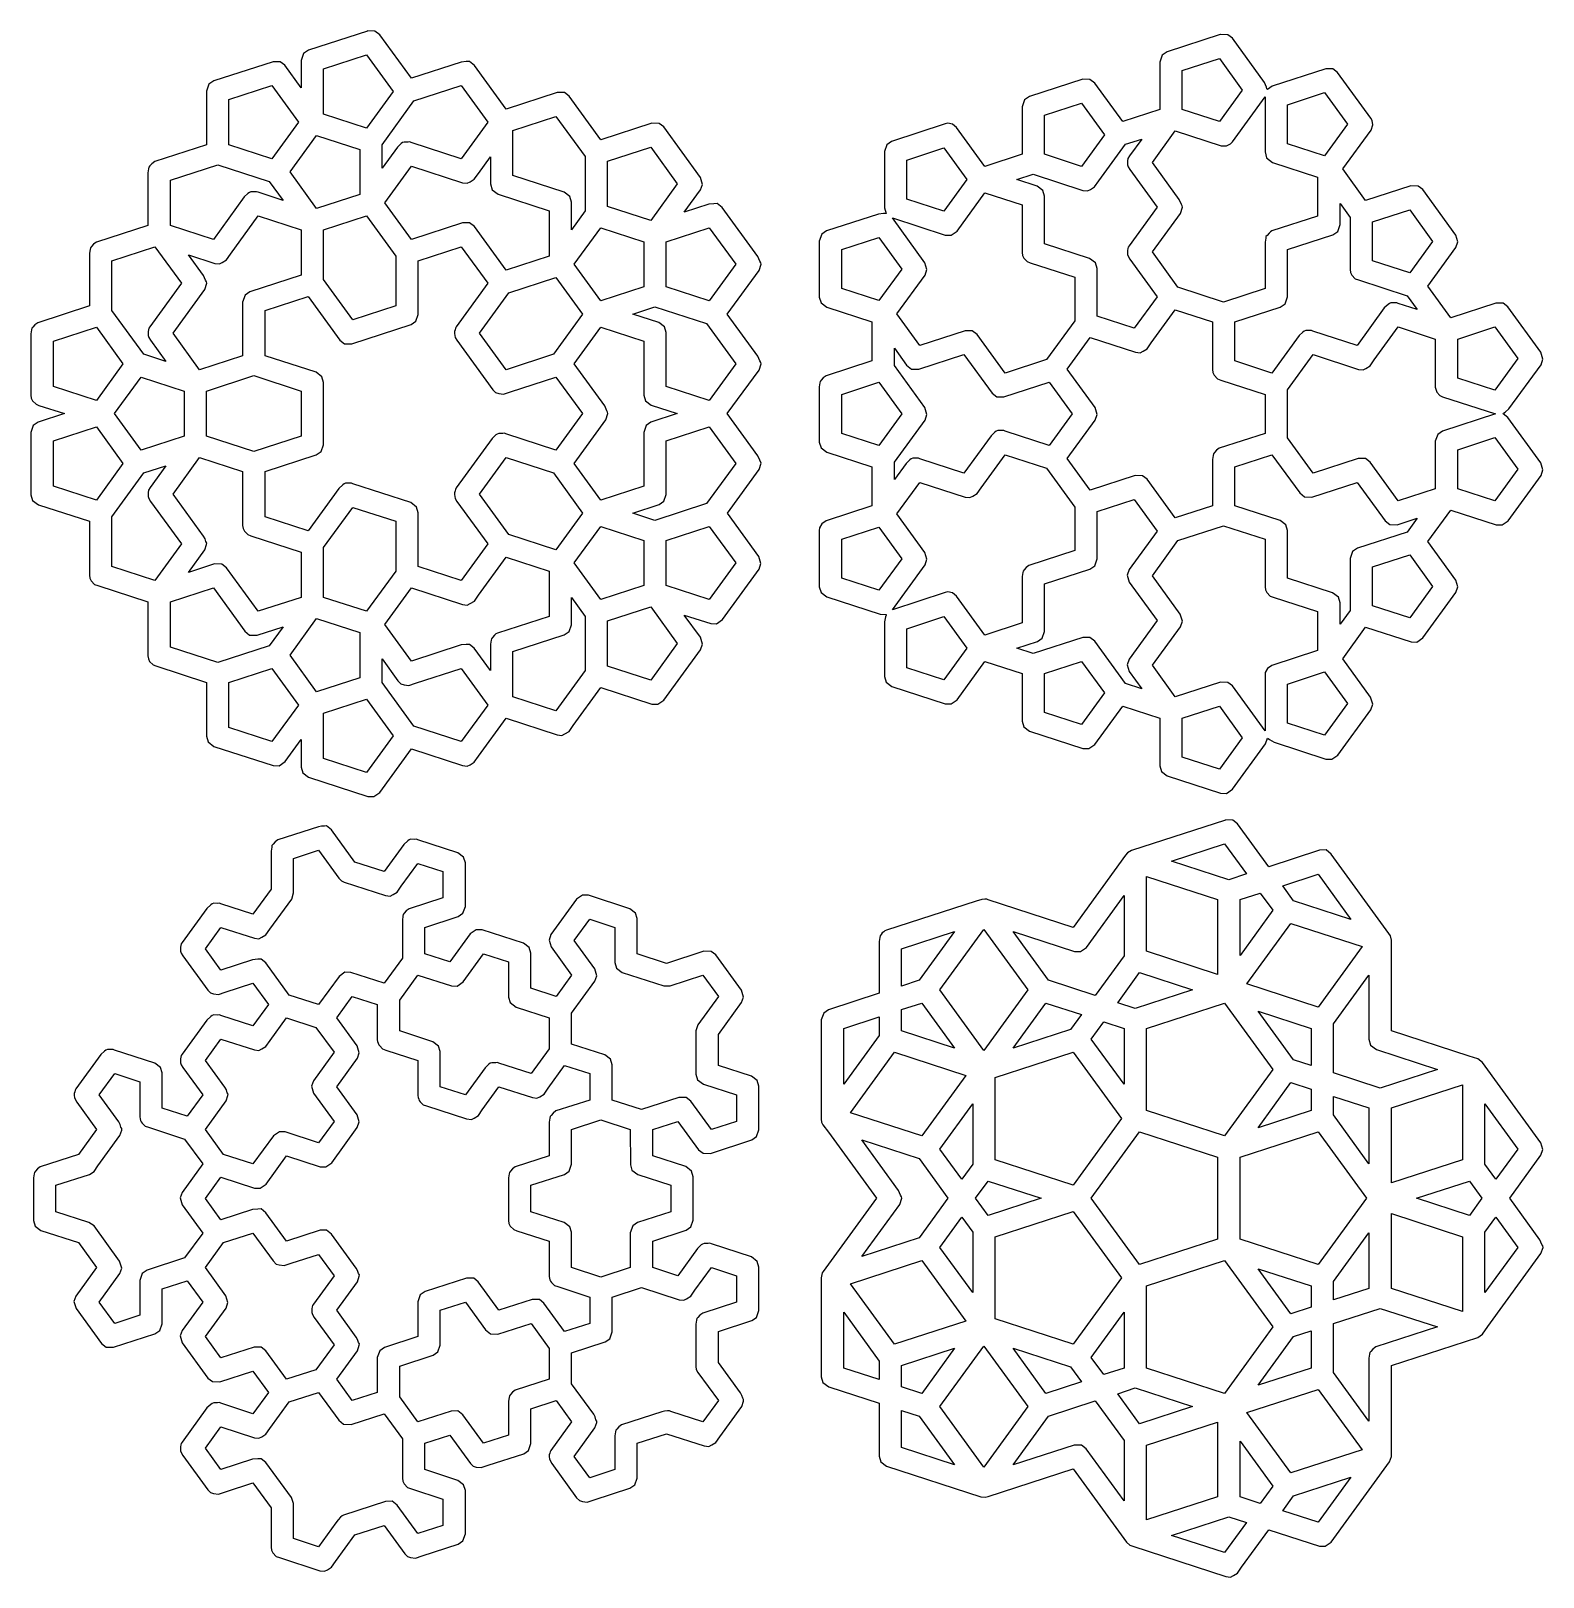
# Model space of a CAD drawing. Extents: x 12 to 226, y 10 to 229.
import ezdxf

# ---------------------------------------------------------------- set-up
doc = ezdxf.new("R2010")
doc.units = 0

msp = doc.modelspace()

# ---------------------------------------------------------------- linework, layer by layer
at = {"layer": 'Layer 1'}
for p, q in [((59.157039, 229.112642), (50.802002, 226.397565)), ((59.17153, 229.117364), (59.157039, 229.112642)), ((59.196665, 229.125601), (59.17153, 229.117364)), ((60.22407, 229.102283), (59.196665, 229.125601)), ((60.889227, 228.594306), (60.22407, 229.102283)), ((65.375253, 222.42053), (60.889227, 228.594306)), ((179.902489, 228.603629), (172.383577, 226.160371)), ((179.917445, 228.608474), (179.902489, 228.603629)), ((179.942607, 228.616668), (179.917445, 228.608474)), ((180.969007, 228.59231), (179.942607, 228.616668)), ((181.634679, 228.085804), (180.969007, 228.59231)), ((186.172045, 221.83966), (181.634679, 228.085804)), ((50.114272, 225.921631), (49.774161, 224.953004)), ((50.802002, 226.397565), (50.114272, 225.921631)), ((52.949157, 223.75742), (59.041284, 225.736624)), ((59.041284, 225.736624), (62.80694, 220.554518)), ((171.695844, 225.684436), (171.355733, 224.715293)), ((172.383577, 226.160371), (171.695844, 225.684436)), ((45.78975, 224.769305), (37.394568, 222.041247)), ((46.816123, 224.74599), (45.78975, 224.769305)), ((47.461489, 224.255365), (46.816123, 224.74599)), ((49.774161, 221.083684), (47.461489, 224.255365)), ((49.774161, 224.953004), (49.774161, 221.083684)), ((52.949157, 217.351617), (52.949157, 223.75742)), ((72.413488, 224.707249), (65.375253, 222.42053)), ((73.123148, 224.780928), (72.413488, 224.707249)), ((73.597227, 224.78789), (73.123148, 224.780928)), ((74.296661, 224.239022), (73.597227, 224.78789)), ((78.782171, 218.064213), (74.296661, 224.239022)), ((171.355733, 224.715293), (171.355733, 217.993438)), ((174.530729, 223.519708), (179.786733, 225.227612)), ((174.530729, 217.993438), (174.530729, 223.519708)), ((179.786733, 225.227612), (183.035109, 220.756573)), ((194.841937, 223.775626), (187.282907, 221.319301)), ((195.868337, 223.751269), (194.841937, 223.775626)), ((196.534009, 223.244763), (195.868337, 223.751269)), ((36.706838, 221.565312), (36.366727, 220.596686)), ((37.394568, 222.041247), (36.706838, 221.565312)), ((39.541723, 219.401102), (45.63385, 221.380307)), ((45.63385, 221.380307), (49.399506, 216.198201)), ((65.749391, 219.204216), (72.448718, 221.380308)), ((72.448718, 221.380308), (76.214374, 216.198201)), ((160.438911, 222.279623), (152.879881, 219.823297)), ((161.465313, 222.255265), (160.438911, 222.279623)), ((162.130986, 221.748759), (161.465313, 222.255265)), ((166.099731, 216.28605), (162.130986, 221.748759)), ((186.461493, 221.168498), (186.172045, 221.83966)), ((186.525052, 220.925203), (186.461493, 221.168498)), ((187.282907, 221.319301), (186.595137, 220.842864)), ((201.221031, 216.793204), (196.534009, 223.244763)), ((36.366727, 220.596686), (36.366727, 212.995299)), ((39.541723, 212.995299), (39.541723, 219.401102)), ((62.80694, 220.554518), (59.041284, 215.371895)), ((61.234944, 212.990133), (65.749391, 219.204216)), ((62.80694, 220.554518), (62.80694, 220.554518)), ((86.01202, 220.413569), (78.782171, 218.064213)), ((87.038422, 220.389212), (86.01202, 220.413569)), ((87.704095, 219.882705), (87.038422, 220.389212)), ((92.189602, 213.707896), (87.704095, 219.882705)), ((152.19215, 219.346846), (151.852039, 218.378219)), ((152.879881, 219.823297), (152.19215, 219.346846)), ((183.035109, 220.756573), (179.786733, 216.28605)), ((181.636214, 213.429647), (186.255063, 219.787642)), ((183.035109, 220.756573), (183.035109, 220.756573)), ((186.255063, 219.787642), (186.255063, 211.99898)), ((186.595137, 220.842864), (186.525052, 220.925203)), ((189.430059, 218.678666), (194.686064, 220.38657)), ((194.686064, 220.38657), (197.934439, 215.915531)), ((59.041284, 215.371895), (52.949157, 217.351617)), ((79.763506, 215.044784), (85.855633, 217.023989)), ((85.855633, 217.023989), (89.995944, 211.326153)), ((151.852039, 218.378219), (151.852039, 211.656365)), ((155.027035, 217.182635), (160.283037, 218.890539)), ((155.027035, 211.656365), (155.027035, 217.182635)), ((160.283037, 218.890539), (163.531415, 214.4195)), ((171.355733, 217.993438), (166.099731, 216.28605)), ((179.786733, 216.28605), (174.530729, 217.993438)), ((189.430059, 213.152395), (189.430059, 218.678666)), ((201.430245, 216.45368), (201.221031, 216.793204)), ((49.399506, 216.198201), (45.63385, 211.015577)), ((49.399506, 216.198201), (49.399506, 216.198201)), ((76.214374, 216.198201), (72.448718, 211.015577)), ((76.214374, 216.198201), (76.214374, 216.198201)), ((79.763506, 208.638981), (79.763506, 215.044784)), ((99.418938, 216.057252), (92.189602, 213.707896)), ((100.445856, 216.032895), (99.418938, 216.057252)), ((101.11101, 215.526389), (100.445856, 216.032895)), ((106.299596, 208.384531), (101.11101, 215.526389)), ((140.960374, 215.950744), (133.376187, 213.486224)), ((141.349025, 216.044953), (140.960374, 215.950744)), ((141.986422, 215.917607), (141.349025, 216.044953)), ((142.590084, 215.462845), (141.986422, 215.917607)), ((146.596034, 209.948976), (142.590084, 215.462845)), ((170.301018, 210.502948), (173.549396, 214.973987)), ((173.549396, 214.973987), (180.032195, 212.867142)), ((197.934439, 215.915531), (194.686064, 211.445009)), ((197.254379, 209.57843), (201.261364, 215.092816)), ((197.934439, 215.915531), (197.934439, 215.915531)), ((201.261364, 215.092816), (201.506894, 215.807131)), ((201.506894, 215.807131), (201.430245, 216.45368)), ((36.366727, 212.995299), (29.035442, 210.61876)), ((45.63385, 211.015577), (39.541723, 212.995299)), ((48.202165, 209.149545), (51.967821, 214.33165)), ((51.967821, 214.33165), (58.059948, 212.352445)), ((61.234944, 209.678711), (61.234944, 212.990133)), ((63.406662, 212.668129), (61.234944, 209.678711)), ((63.937786, 213.171468), (63.406662, 212.668129)), ((64.130129, 213.305639), (63.937786, 213.171468)), ((64.353317, 213.392981), (64.130129, 213.305639)), ((64.905951, 213.386004), (64.353317, 213.392981)), ((65.16118, 213.411418), (64.905951, 213.386004)), ((65.362336, 213.318277), (65.16118, 213.411418)), ((72.448718, 211.015577), (65.362336, 213.318277)), ((93.17094, 210.688465), (99.263067, 212.667671)), ((99.263067, 212.667671), (103.028723, 207.485566)), ((132.688457, 213.009773), (132.348343, 212.041146)), ((133.376187, 213.486224), (132.688457, 213.009773)), ((135.523339, 210.845561), (140.779344, 212.553466)), ((140.779344, 212.553466), (144.027719, 208.082426)), ((163.531415, 214.4195), (160.283037, 209.948977)), ((162.702067, 207.876967), (166.473867, 213.069197)), ((163.531415, 214.4195), (163.531415, 214.4195)), ((166.473867, 213.069197), (168.787418, 213.820571)), ((168.787418, 213.820571), (167.054708, 211.436224)), ((180.032195, 212.867142), (180.787519, 212.854916)), ((180.787519, 212.854916), (181.37847, 213.127324)), ((181.37847, 213.127324), (181.636214, 213.429647)), ((194.686064, 211.445009), (189.430059, 213.152395)), ((28.643795, 210.327711), (28.360699, 209.999067)), ((29.035442, 210.61876), (28.643795, 210.327711)), ((58.059948, 212.352445), (58.059948, 205.946643)), ((58.059948, 212.352445), (58.059948, 212.352445)), ((74.867763, 208.944083), (76.58851, 211.312728)), ((76.58851, 211.312728), (76.58851, 207.485577)), ((89.995944, 211.326153), (89.995944, 203.644461)), ((89.995944, 211.326153), (89.995944, 211.326153)), ((93.17094, 204.282665), (93.17094, 210.688465)), ((132.348343, 212.041146), (132.348343, 204.093011)), ((135.523339, 205.319293), (135.523339, 210.845561)), ((151.852039, 211.656365), (146.596034, 209.948976)), ((160.283037, 209.948977), (155.027035, 211.656365)), ((166.775304, 210.745607), (166.774624, 210.447655)), ((166.774624, 210.447655), (166.793639, 210.158287)), ((166.846312, 211.048399), (166.775304, 210.745607)), ((167.054708, 211.436224), (166.846312, 211.048399)), ((167.054708, 211.436224), (167.054708, 211.436224)), ((174.118522, 205.248983), (170.301018, 210.502948)), ((186.255063, 211.99898), (186.255063, 211.998979)), ((186.255063, 211.998979), (186.475204, 211.141667)), ((186.475204, 211.141667), (187.311545, 210.502146)), ((187.311545, 210.502146), (193.704728, 208.425042)), ((28.170337, 209.603777), (28.080421, 209.043711)), ((28.080421, 209.043711), (28.080421, 201.590326)), ((28.213183, 209.823331), (28.170337, 209.603777)), ((28.360699, 209.999067), (28.213183, 209.823331)), ((31.255417, 207.996135), (37.954225, 210.172745)), ((31.255417, 201.590334), (31.255417, 207.996135)), ((37.954225, 210.172745), (45.259714, 207.799248)), ((51.967821, 203.967438), (48.202165, 209.149545)), ((61.609599, 204.793236), (65.375255, 209.975343)), ((65.375255, 209.975343), (72.633201, 207.61735)), ((73.700907, 207.752123), (74.293523, 208.115491)), ((74.293523, 208.115491), (74.867763, 208.944083)), ((86.993329, 206.290059), (79.763506, 208.638981)), ((106.593945, 207.400947), (106.299596, 208.384531)), ((144.027719, 208.082426), (140.779344, 203.611904)), ((144.027719, 208.082426), (144.027719, 208.082426)), ((151.127018, 208.082426), (153.439537, 208.833802)), ((153.970553, 207.158737), (151.127018, 208.082426)), ((153.439537, 208.833802), (160.467523, 206.550223)), ((166.793639, 210.158287), (166.884709, 209.900037)), ((166.884709, 209.900037), (167.11692, 209.484054)), ((167.11692, 209.484054), (170.981081, 204.165875)), ((193.704728, 208.425042), (193.704728, 202.898771)), ((200.502754, 205.107909), (197.254379, 209.57843)), ((42.244838, 206.123054), (41.713436, 205.619484)), ((42.43742, 206.256994), (42.244838, 206.123054)), ((42.660612, 206.344332), (42.43742, 206.256994)), ((43.21273, 206.337348), (42.660612, 206.344332)), ((43.462653, 206.362301), (43.21273, 206.337348)), ((43.661878, 206.272205), (43.462653, 206.362301)), ((47.205846, 205.120856), (43.661878, 206.272205)), ((45.259714, 207.799248), (45.259714, 207.79924)), ((45.259714, 207.79924), (47.205846, 205.120856)), ((58.059948, 205.946643), (51.967821, 203.967438)), ((72.633201, 207.61735), (73.294658, 207.545521)), ((73.294658, 207.545521), (73.700907, 207.752123)), ((76.58851, 207.485577), (76.58851, 207.485566)), ((76.58851, 207.485566), (76.808651, 206.628254)), ((76.808651, 206.628254), (77.64499, 205.988733)), ((77.64499, 205.988733), (84.874816, 203.63981)), ((87.80897, 205.667016), (86.993329, 206.290059)), ((103.028723, 207.485566), (99.263067, 202.30346)), ((103.028723, 207.485566), (103.028723, 207.485566)), ((104.025042, 203.456855), (106.326613, 206.635987)), ((106.326613, 206.635987), (106.593945, 207.400947)), ((142.644911, 200.777943), (146.596034, 206.216409)), ((146.596034, 206.216409), (151.852039, 204.508505)), ((154.786193, 206.535697), (153.970553, 207.158737)), ((155.027035, 205.73477), (154.786193, 206.535697)), ((160.467523, 206.550223), (161.128981, 206.478391)), ((161.128981, 206.478391), (161.535227, 206.684999)), ((161.535227, 206.684999), (162.127845, 207.048361)), ((162.127845, 207.048361), (162.702067, 207.876967)), ((206.895966, 207.18493), (200.502754, 205.107909)), ((207.922368, 207.160562), (206.895966, 207.18493)), ((208.588038, 206.654058), (207.922368, 207.160562)), ((213.259346, 200.223783), (208.588038, 206.654058)), ((41.713436, 205.619484), (37.34806, 199.611129)), ((65.375255, 199.611132), (61.609599, 204.793236)), ((84.874816, 203.63981), (84.874816, 197.234007)), ((88.042642, 204.891558), (87.80897, 205.667016)), ((88.049812, 200.966074), (88.042642, 204.891558)), ((89.995944, 203.644461), (88.049812, 200.966074)), ((99.263067, 202.30346), (93.17094, 204.282665)), ((107.514141, 204.59017), (104.025042, 203.456855)), ((108.224811, 204.663597), (107.514141, 204.59017)), ((108.698263, 204.670185), (108.224811, 204.663597)), ((109.397316, 204.121424), (108.698263, 204.670185)), ((114.451957, 197.163693), (109.397316, 204.121424)), ((132.348343, 204.093011), (132.589201, 203.292105)), ((140.779344, 203.611904), (135.523339, 205.319293)), ((151.852039, 204.508505), (151.852039, 204.508489)), ((151.852039, 204.508489), (151.852039, 197.755939)), ((155.027035, 198.982218), (155.027035, 205.73477)), ((170.981081, 204.165875), (167.011301, 198.702649)), ((174.410314, 204.567025), (174.118522, 205.248983)), ((174.270281, 203.29151), (174.569397, 204.173553)), ((174.518979, 204.36732), (174.410314, 204.567025)), ((174.569397, 204.173553), (174.518979, 204.36732)), ((196.879724, 201.703184), (196.879724, 204.692972)), ((196.879724, 204.692972), (198.309091, 202.726168)), ((201.484087, 202.08797), (206.740092, 203.795872)), ((206.740092, 203.795872), (209.988468, 199.324834)), ((28.080421, 201.590326), (20.777508, 199.217696)), ((37.34806, 199.611129), (31.255417, 201.590334)), ((39.751596, 197.517664), (43.681516, 202.926677)), ((43.681516, 202.926677), (49.774161, 200.947472)), ((52.949157, 200.947472), (59.041284, 202.926677)), ((59.041284, 202.926677), (63.181076, 197.229356)), ((72.604591, 201.95997), (65.375255, 199.611132)), ((73.630991, 201.935602), (72.604591, 201.95997)), ((74.296663, 201.429095), (73.630991, 201.935602)), ((78.782173, 195.254802), (74.296663, 201.429095)), ((131.510742, 203.198104), (124.167976, 200.812078)), ((132.23766, 203.265504), (131.510742, 203.198104)), ((132.489302, 203.250584), (132.23766, 203.265504)), ((132.589201, 203.292105), (132.489302, 203.250584)), ((138.0909, 196.307278), (133.487807, 202.641948)), ((133.487807, 202.641948), (140.964346, 200.213161)), ((170.301018, 197.828803), (174.270281, 203.29151)), ((193.704728, 202.898771), (187.237938, 200.797977)), ((196.539613, 200.734556), (196.879724, 201.703184)), ((198.309091, 202.726171), (198.309091, 195.335933)), ((198.309091, 202.726168), (198.309091, 202.726171)), ((201.484087, 196.561699), (201.484087, 202.08797)), ((49.774161, 200.947472), (49.774161, 194.541669)), ((49.774161, 200.947472), (49.774161, 200.947472)), ((52.949157, 193.903981), (52.949157, 200.947472)), ((88.423948, 196.080592), (92.189605, 201.262696)), ((92.189605, 201.262696), (98.281731, 199.283493)), ((98.281731, 199.283493), (98.281731, 192.87769)), ((98.281731, 199.283493), (98.281731, 199.283493)), ((101.456727, 199.283493), (107.549373, 201.262696)), ((101.456727, 192.87769), (101.456727, 199.283493)), ((107.549373, 201.262696), (111.315029, 196.080592)), ((123.480243, 200.335628), (123.140132, 199.367)), ((123.140132, 199.367), (123.140132, 191.418866)), ((124.167976, 200.812078), (123.480243, 200.335628)), ((126.315128, 198.171417), (131.57113, 199.879321)), ((131.57113, 199.879321), (134.819509, 195.408281)), ((140.964346, 200.213161), (141.800804, 200.194217)), ((141.800804, 200.194217), (142.644911, 200.777943)), ((186.344981, 199.779068), (186.255063, 199.219001)), ((186.387827, 199.99862), (186.344981, 199.779068)), ((186.535344, 200.174357), (186.387827, 199.99862)), ((186.817455, 200.502406), (186.535344, 200.174357)), ((187.022165, 200.672424), (186.817455, 200.502406)), ((187.237938, 200.797977), (187.022165, 200.672424)), ((189.430059, 198.171414), (195.851883, 200.258106)), ((195.851883, 200.258106), (196.539613, 200.734556)), ((209.988468, 199.324834), (206.740092, 194.85431)), ((209.988468, 199.324834), (209.988468, 199.324834)), ((213.553692, 199.240199), (213.259346, 200.223783)), ((213.277152, 198.450434), (213.553692, 199.240199)), ((19.884033, 198.198805), (19.794632, 197.638736)), ((19.794632, 197.638736), (19.794632, 190.185351)), ((19.927413, 198.419075), (19.884033, 198.198805)), ((20.075365, 198.595667), (19.927413, 198.419075)), ((20.357179, 198.922427), (20.075365, 198.595667)), ((20.56183, 199.092091), (20.357179, 198.922427)), ((20.777508, 199.217696), (20.56183, 199.092091)), ((22.969628, 196.591139), (29.061754, 198.570344)), ((29.061754, 198.570344), (32.827413, 193.38824)), ((35.964325, 194.471353), (33.823732, 197.416942)), ((33.823732, 197.416942), (37.55898, 196.21124)), ((39.192786, 196.710019), (39.751596, 197.517664)), ((63.181076, 197.229356), (63.181076, 190.185352)), ((63.181076, 197.229356), (63.181076, 197.229356)), ((66.356072, 196.591131), (72.448718, 198.570855)), ((72.448718, 198.570855), (76.214374, 193.388748)), ((84.874816, 197.234007), (78.782173, 195.254802)), ((114.737519, 196.506141), (114.451957, 197.163693)), ((126.315128, 192.645146), (126.315128, 198.171417)), ((151.852039, 197.755939), (151.903823, 197.330855)), ((151.903823, 197.330855), (152.093405, 196.954504)), ((161.419728, 196.905196), (155.027035, 198.982218)), ((166.841944, 198.294998), (166.762857, 198.034371)), ((166.762857, 198.034371), (166.774624, 197.773508)), ((166.774624, 197.773508), (166.793639, 197.48414)), ((166.793639, 197.48414), (166.884709, 197.225892)), ((166.891769, 198.510158), (166.841944, 198.294998)), ((166.884709, 197.225892), (167.11692, 196.809909)), ((167.011301, 198.702649), (166.891769, 198.510158)), ((173.924048, 192.842032), (170.301018, 197.828803)), ((186.255063, 199.219001), (186.255063, 192.645146)), ((189.430059, 191.449558), (189.430059, 198.171414)), ((209.307891, 192.987724), (213.277152, 198.450434)), ((22.969628, 189.547651), (22.969628, 196.591139)), ((37.55898, 196.21124), (38.194003, 196.140536)), ((38.194003, 196.140536), (38.600665, 196.34781)), ((38.600665, 196.34781), (39.192786, 196.710019)), ((66.356072, 188.989746), (66.356072, 196.591131)), ((92.189605, 190.898485), (88.423948, 196.080592)), ((111.315029, 196.080592), (107.549373, 190.898485)), ((110.117169, 189.031925), (114.603711, 195.206218)), ((111.315029, 196.080592), (111.315029, 196.080592)), ((114.603711, 195.206218), (114.902854, 196.088251)), ((114.844962, 196.292337), (114.737519, 196.506141)), ((114.902854, 196.088251), (114.844962, 196.292337)), ((134.819509, 195.408281), (131.57113, 190.93776)), ((134.819509, 195.408281), (134.819509, 195.408281)), ((138.385249, 195.323691), (138.0909, 196.307278)), ((138.108709, 194.533927), (138.385249, 195.323691)), ((152.093405, 196.954504), (152.574991, 196.455244)), ((152.574991, 196.455244), (152.974292, 196.310644)), ((152.974292, 196.310644), (159.301704, 194.254866)), ((162.236861, 196.282035), (161.419728, 196.905196)), ((162.4767, 195.480629), (162.236861, 196.282035)), ((162.4767, 188.728595), (162.4767, 195.480629)), ((167.11692, 196.809909), (170.981081, 191.49173)), ((198.309091, 195.335933), (198.361331, 194.910801)), ((198.361331, 194.910801), (198.548999, 194.534101)), ((206.740092, 194.85431), (201.484087, 196.561699)), ((32.827413, 193.38824), (28.340353, 187.213428)), ((32.827413, 193.38824), (32.827413, 193.38824)), ((36.249903, 193.813811), (35.964325, 194.471353)), ((36.116095, 192.513889), (36.415241, 193.395921)), ((36.357349, 193.600007), (36.249903, 193.813811)), ((36.415241, 193.395921), (36.357349, 193.600007)), ((49.774161, 194.541669), (42.515697, 192.18316)), ((57.08895, 188.206147), (52.949157, 193.903981)), ((76.214374, 193.388769), (71.727832, 187.214476)), ((76.214374, 193.388748), (76.214374, 193.388769)), ((79.156825, 192.037935), (85.855633, 194.214543)), ((85.855633, 194.214543), (89.621289, 189.031921)), ((98.281731, 192.87769), (92.189605, 190.898485)), ((107.549373, 190.898485), (101.456727, 192.87769)), ((134.139448, 189.071219), (138.108709, 194.533927)), ((159.301704, 194.254866), (159.301704, 188.090907)), ((180.392896, 190.740354), (173.924048, 192.842032)), ((198.548999, 194.534101), (199.032046, 194.034725)), ((199.032046, 194.034725), (199.48167, 193.874284)), ((199.48167, 193.874284), (206.365437, 191.637457)), ((212.556783, 188.516687), (209.307891, 192.987724)), ((31.630072, 186.339596), (36.116095, 192.513889)), ((41.827966, 191.706709), (41.487855, 190.738082)), ((41.487855, 190.738082), (41.487855, 183.136694)), ((42.515697, 192.18316), (41.827966, 191.706709)), ((44.662851, 189.542486), (50.754978, 191.522208)), ((50.754978, 191.522208), (55.241004, 185.347399)), ((75.016514, 186.339582), (79.156825, 192.037935)), ((123.140132, 191.418866), (123.380972, 190.617939)), ((123.380972, 190.617939), (124.196612, 189.994896)), ((131.57113, 190.93776), (126.315128, 192.645146)), ((170.981081, 191.49173), (167.732702, 187.021206)), ((186.255063, 192.645146), (180.392896, 190.740354)), ((188.402217, 190.00448), (189.089948, 190.480933)), ((189.089948, 190.480933), (189.430059, 191.449558)), ((203.862181, 190.535544), (203.669651, 190.401299)), ((204.085668, 190.622853), (203.862181, 190.535544)), ((204.638335, 190.615365), (204.085668, 190.622853)), ((204.893295, 190.640753), (204.638335, 190.615365)), ((205.094201, 190.547603), (204.893295, 190.640753)), ((207.794289, 189.670137), (205.094201, 190.547603)), ((206.365437, 191.637457), (207.794289, 189.670137)), ((218.949994, 190.594224), (212.556783, 188.516687)), ((219.976396, 190.569856), (218.949994, 190.594224)), ((220.641553, 190.063349), (219.976396, 190.569856)), ((19.794632, 190.185351), (12.463347, 187.808811)), ((27.483559, 183.333568), (22.969628, 189.547651)), ((44.662851, 183.136683), (44.662851, 189.542486)), ((63.181076, 190.185352), (57.08895, 188.206147)), ((66.015961, 188.021118), (66.356072, 188.989746)), ((89.621289, 189.031921), (85.481497, 183.333568)), ((89.621289, 189.031921), (89.621289, 189.031921)), ((96.720588, 189.031921), (99.869229, 190.055113)), ((100.399758, 187.836498), (96.720588, 189.031921)), ((99.869229, 190.055113), (107.174718, 187.681619)), ((114.451946, 183.066375), (110.117169, 189.031925)), ((124.196612, 189.994896), (130.589797, 187.91779)), ((137.387824, 184.600695), (134.139448, 189.071219)), ((167.732702, 187.021206), (162.4767, 188.728595)), ((170.151811, 184.949151), (173.549396, 189.62519)), ((173.549396, 189.62519), (178.805398, 187.917801)), ((181.980394, 187.917788), (188.402217, 190.00448)), ((203.138517, 189.897448), (199.289911, 184.600674)), ((203.669651, 190.401299), (203.138517, 189.897448)), ((225.313374, 183.633075), (220.641553, 190.063349)), ((11.598244, 186.793831), (11.508327, 186.233762)), ((11.508327, 186.233762), (11.508327, 177.554095)), ((11.64109, 187.013382), (11.598244, 186.793831)), ((11.788606, 187.189118), (11.64109, 187.013382)), ((12.0717, 187.517762), (11.788606, 187.189118)), ((12.463347, 187.808811), (12.0717, 187.517762)), ((14.683323, 185.18618), (20.77545, 187.165901)), ((20.77545, 187.165901), (24.541107, 181.983279)), ((28.170996, 186.805778), (28.091909, 186.545152)), ((28.091909, 186.545152), (28.103676, 186.28429)), ((28.103676, 186.28429), (28.122691, 185.994921)), ((28.220821, 187.020939), (28.170996, 186.805778)), ((28.340353, 187.213428), (28.220821, 187.020939)), ((35.395729, 181.157489), (31.630072, 186.339596)), ((56.93256, 184.816523), (65.328231, 187.544668)), ((65.328231, 187.544668), (66.015961, 188.021118)), ((71.557904, 186.805277), (71.478855, 186.544894)), ((71.478855, 186.544894), (71.490636, 186.284303)), ((71.490636, 186.284303), (71.509021, 185.995241)), ((71.607877, 187.021201), (71.557904, 186.805277)), ((71.727832, 187.214476), (71.607877, 187.021201)), ((78.782173, 181.157476), (75.016514, 186.339582)), ((88.423948, 181.983279), (92.189605, 187.165901)), ((92.189605, 187.165901), (98.281731, 185.18618)), ((101.216891, 187.213333), (100.399758, 187.836498)), ((101.456727, 186.41193), (101.216891, 187.213333)), ((101.456727, 178.780364), (101.456727, 186.41193)), ((107.174718, 187.681619), (111.315029, 181.983266)), ((107.174718, 187.681619), (107.174718, 187.681619)), ((130.589797, 187.91779), (130.589797, 182.391522)), ((143.781035, 186.677717), (137.387824, 184.600695)), ((144.807437, 186.653349), (143.781035, 186.677717)), ((145.473107, 186.146844), (144.807437, 186.653349)), ((149.441852, 180.684134), (145.473107, 186.146844)), ((159.301704, 188.090907), (155.304538, 182.588409)), ((178.805398, 187.917801), (178.805398, 187.917791)), ((178.805398, 187.917791), (178.805398, 181.165241)), ((181.980394, 182.39152), (181.980394, 187.917788)), ((191.616411, 186.484473), (191.085004, 185.980906)), ((191.808478, 186.618407), (191.616411, 186.484473)), ((192.031151, 186.705752), (191.808478, 186.618407)), ((192.583785, 186.698767), (192.031151, 186.705752)), ((192.839014, 186.724182), (192.583785, 186.698767)), ((193.04017, 186.631039), (192.839014, 186.724182)), ((199.289911, 184.600674), (193.04017, 186.631039)), ((201.709533, 182.528629), (205.107118, 187.204668)), ((205.107118, 187.204668), (210.362606, 185.497282)), ((213.537602, 185.497272), (218.793605, 187.204658)), ((218.793605, 187.204658), (222.042499, 182.734136)), ((14.683323, 178.780377), (14.683323, 185.18618)), ((28.122691, 185.994921), (28.213761, 185.736672)), ((28.213761, 185.736672), (28.445972, 185.320689)), ((28.445972, 185.320689), (30.633235, 182.310377)), ((55.241004, 185.347399), (55.906158, 184.840892)), ((55.906158, 184.840892), (56.93256, 184.816523)), ((71.509021, 185.995241), (71.599811, 185.737296)), ((71.599811, 185.737296), (71.83293, 185.321216)), ((71.83293, 185.321216), (76.934225, 178.29927)), ((98.281731, 185.18618), (98.281731, 177.554096)), ((98.281731, 185.18618), (98.281731, 185.18618)), ((133.764793, 181.753348), (133.764793, 184.185755)), ((133.764793, 184.185755), (135.497502, 181.801407)), ((158.246989, 181.238115), (161.495365, 185.708636)), ((161.495365, 185.708636), (167.917188, 183.622463)), ((168.984892, 183.757239), (169.57751, 184.120601)), ((169.57751, 184.120601), (170.151811, 184.949151)), ((191.085004, 185.980906), (187.236399, 180.684131)), ((210.362606, 185.497282), (210.362606, 185.497272)), ((210.362606, 185.497272), (210.362606, 178.68064)), ((213.537602, 179.971001), (213.537602, 185.497272)), ((24.541107, 181.983279), (20.77545, 176.801172)), ((24.541107, 181.983279), (24.541107, 181.983279)), ((30.633235, 182.310377), (27.483559, 183.333568)), ((41.487855, 183.136694), (35.395729, 181.157489)), ((51.892674, 180.78776), (44.662851, 183.136683)), ((85.481497, 183.333568), (78.782173, 181.157476)), ((92.758728, 176.017726), (88.423948, 181.983279)), ((111.315029, 181.983266), (107.549373, 176.801159)), ((114.737519, 182.408828), (114.451946, 183.066375)), ((114.603711, 181.108905), (114.902854, 181.990938)), ((114.844962, 182.195024), (114.737519, 182.408828)), ((114.902854, 181.990938), (114.844962, 182.195024)), ((130.589797, 182.391522), (124.095153, 180.286798)), ((138.0909, 175.800048), (133.764793, 181.753348)), ((135.497502, 181.801407), (135.497502, 181.801378)), ((135.497502, 181.801378), (136.178597, 181.236038)), ((137.232439, 181.211697), (143.624643, 183.288633)), ((143.624643, 183.288633), (147.593907, 177.826442)), ((155.304538, 182.588409), (149.441852, 180.684134)), ((167.917188, 183.622463), (168.578646, 183.550634)), ((168.578646, 183.550634), (168.984892, 183.757239)), ((187.236399, 180.684131), (181.980394, 182.39152)), ((189.430059, 178.301863), (193.053089, 183.288117)), ((193.053089, 183.288117), (199.474913, 181.201941)), ((201.135235, 181.700082), (201.709533, 182.528629)), ((222.042499, 182.734136), (218.793605, 178.263096)), ((220.792791, 175.613575), (225.331181, 181.859726)), ((222.042499, 182.734136), (222.042499, 182.734136)), ((225.607723, 182.64949), (225.313374, 183.633075)), ((225.331181, 181.859726), (225.607723, 182.64949)), ((23.343765, 174.934621), (27.109423, 180.117244)), ((27.109423, 180.117244), (33.20155, 178.137523)), ((36.376546, 178.137523), (43.075353, 180.31413)), ((43.075353, 180.31413), (49.774161, 178.137523)), ((52.708315, 180.16472), (51.892674, 180.78776)), ((52.949157, 179.363793), (52.708315, 180.16472)), ((79.421321, 178.026742), (85.855633, 180.117244)), ((85.855633, 180.117244), (89.621289, 174.93514)), ((110.117169, 174.934612), (114.603711, 181.108905)), ((123.42041, 179.667105), (123.272894, 179.491369)), ((123.703506, 179.995749), (123.42041, 179.667105)), ((124.095153, 180.286798), (123.703506, 179.995749)), ((136.178597, 181.236038), (137.232439, 181.211697)), ((162.198444, 175.80003), (158.246989, 181.238115)), ((178.805398, 181.165241), (178.857185, 180.740157)), ((178.857185, 180.740157), (179.045306, 180.363922)), ((179.045306, 180.363922), (179.527834, 179.86558)), ((179.527834, 179.86558), (180.003141, 179.695419)), ((180.003141, 179.695419), (186.255063, 177.664168)), ((199.474913, 181.201941), (200.138437, 181.129594)), ((200.138437, 181.129594), (200.542616, 181.336715)), ((200.542616, 181.336715), (201.135235, 181.700082)), ((218.793605, 178.263096), (213.537602, 179.971001)), ((11.508327, 177.554095), (11.560112, 177.129013)), ((20.77545, 176.801172), (14.683323, 178.780377)), ((33.20155, 178.137523), (33.20155, 171.731719)), ((33.20155, 178.137523), (33.20155, 178.137523)), ((36.376546, 171.731719), (36.376546, 178.137523)), ((49.774161, 178.137523), (49.774161, 171.731719)), ((49.774161, 178.137523), (49.774161, 178.137523)), ((52.949157, 170.536124), (52.949157, 179.363793)), ((76.934225, 178.29927), (77.311462, 177.917382)), ((77.311462, 177.917382), (77.745026, 177.78664)), ((77.745026, 177.78664), (78.440017, 177.699111)), ((78.440017, 177.699111), (79.421321, 178.026742)), ((98.281731, 177.554096), (98.522642, 176.75274)), ((107.549373, 176.801159), (101.456727, 178.780364)), ((123.230048, 179.271818), (123.140132, 178.711749)), ((123.140132, 178.711749), (123.140132, 170.911614)), ((123.272894, 179.491369), (123.230048, 179.271818)), ((126.315128, 177.664168), (131.57113, 179.371553)), ((126.315128, 172.137897), (126.315128, 177.664168)), ((131.57113, 179.371553), (134.819509, 174.901032)), ((147.593907, 177.826442), (148.259063, 177.318464)), ((149.285952, 177.295154), (155.678674, 179.372091)), ((155.678674, 179.372091), (158.927568, 174.901051)), ((186.255063, 177.664168), (186.255063, 172.137897)), ((189.430059, 171.499704), (189.430059, 178.301863)), ((210.362606, 178.68064), (210.583851, 177.958834)), ((210.583851, 177.958834), (211.02689, 177.480042)), ((211.02689, 177.480042), (211.394935, 177.328862)), ((11.560112, 177.129013), (11.748234, 176.752779)), ((11.748234, 176.752779), (12.231279, 176.253402)), ((12.231279, 176.253402), (12.63058, 176.1088)), ((12.63058, 176.1088), (16.244466, 174.93462)), ((93.050526, 175.335771), (92.758728, 176.017726)), ((93.159189, 175.136066), (93.050526, 175.335771)), ((98.522642, 176.75274), (99.338703, 176.13056)), ((99.338703, 176.13056), (103.018389, 174.934621)), ((138.385249, 174.816461), (138.0909, 175.800048)), ((148.259063, 177.318464), (149.285952, 177.295154)), ((162.49279, 174.816442), (162.198444, 175.80003)), ((211.394935, 177.328862), (218.866984, 174.901032)), ((220.244575, 175.131478), (220.792791, 175.613575)), ((11.848439, 173.253076), (11.508327, 172.284451)), ((12.514098, 173.714937), (11.848439, 173.253076)), ((16.244466, 174.93462), (12.514098, 173.714937)), ((14.683323, 171.088867), (20.77545, 173.068588)), ((20.77545, 173.068588), (24.541107, 167.885966)), ((27.109423, 169.752514), (23.343765, 174.934621)), ((89.621289, 174.93514), (85.855633, 169.752514)), ((88.423948, 167.885966), (92.91049, 174.060775)), ((92.91049, 174.060775), (93.209609, 174.942299)), ((93.209609, 174.942299), (93.159189, 175.136066)), ((98.621845, 173.253593), (98.281731, 172.284452)), ((99.287475, 173.714983), (98.621845, 173.253593)), ((103.018389, 174.934621), (99.287475, 173.714983)), ((101.456727, 171.088867), (107.549373, 173.068588)), ((107.549373, 173.068588), (111.315029, 167.885966)), ((114.451946, 168.969062), (110.117169, 174.934612)), ((134.819509, 174.901032), (131.57113, 170.429992)), ((133.764793, 168.048258), (138.108709, 174.026696)), ((134.819509, 174.901032), (134.819509, 174.901032)), ((138.108709, 174.026696), (138.385249, 174.816461)), ((158.927568, 174.901051), (155.678674, 170.430527)), ((158.246989, 168.56397), (162.21625, 174.026678)), ((162.21625, 174.026678), (162.49279, 174.816442)), ((218.866984, 174.901032), (211.390964, 172.471726)), ((219.976396, 174.903675), (220.032629, 174.995878)), ((220.641553, 174.397141), (219.976396, 174.903675)), ((220.032629, 174.995878), (220.244575, 175.131478)), ((225.313374, 167.966869), (220.641553, 174.397141)), ((11.508327, 172.284451), (11.508327, 163.457301)), ((14.683323, 164.683064), (14.683323, 171.088867)), ((33.20155, 171.731719), (27.109423, 169.752514)), ((43.075353, 169.555627), (36.376546, 171.731719)), ((49.774161, 171.731719), (43.075353, 169.555627)), ((76.814091, 171.404541), (71.727832, 164.404517)), ((77.345495, 171.90863), (76.814091, 171.404541)), ((77.538007, 172.04264), (77.345495, 171.90863)), ((77.76124, 172.129949), (77.538007, 172.04264)), ((78.313904, 172.122461), (77.76124, 172.129949)), ((78.56368, 172.148327), (78.313904, 172.122461)), ((78.762536, 172.057799), (78.56368, 172.148327)), ((85.855633, 169.752514), (78.762536, 172.057799)), ((98.281731, 172.284452), (98.281731, 164.683064)), ((101.456727, 163.48748), (101.456727, 171.088867)), ((123.140132, 170.911614), (123.380972, 170.110687)), ((131.57113, 170.429992), (126.315128, 172.137897)), ((147.473762, 171.810758), (143.624643, 166.513979)), ((148.004386, 172.314604), (147.473762, 171.810758)), ((148.196915, 172.448847), (148.004386, 172.314604)), ((148.420403, 172.536155), (148.196915, 172.448847)), ((149.00002, 172.527556), (148.420403, 172.536155)), ((149.245769, 172.556818), (149.00002, 172.527556)), ((149.434618, 172.458825), (149.245769, 172.556818)), ((155.678674, 170.430527), (149.434618, 172.458825)), ((186.255063, 172.137897), (179.760418, 170.033173)), ((193.053089, 166.513452), (189.430059, 171.499704)), ((210.702717, 171.995276), (210.362606, 171.026648)), ((210.362606, 171.026648), (210.362606, 164.304793)), ((211.390964, 172.471726), (210.702717, 171.995276)), ((213.537602, 169.831064), (218.793605, 171.538449)), ((218.793605, 171.538449), (222.042499, 167.067928)), ((31.630072, 163.529638), (35.395729, 168.712261)), ((35.395729, 168.712261), (41.487855, 166.73254)), ((44.662851, 166.732537), (51.921313, 169.091565)), ((51.921313, 169.091565), (52.609043, 169.567499)), ((52.609043, 169.567499), (52.949157, 170.536124)), ((75.016514, 163.529646), (78.782173, 168.712269)), ((78.782173, 168.712269), (85.481497, 166.535661)), ((114.73038, 168.336992), (114.451946, 168.969062)), ((123.380972, 170.110687), (124.196612, 169.487647)), ((124.196612, 169.487647), (130.589797, 167.410541)), ((136.366917, 168.619054), (136.143727, 168.531716)), ((136.919036, 168.612069), (136.366917, 168.619054)), ((137.174, 168.637498), (136.919036, 168.612069)), ((137.374904, 168.544344), (137.174, 168.637498)), ((146.044268, 164.441892), (149.441852, 169.11793)), ((149.441852, 169.11793), (155.304538, 167.213655)), ((178.895314, 169.018193), (178.805398, 168.458127)), ((178.938161, 169.237746), (178.895314, 169.018193)), ((179.085678, 169.413483), (178.938161, 169.237746)), ((179.368772, 169.742127), (179.085678, 169.413483)), ((179.760418, 170.033173), (179.368772, 169.742127)), ((181.980396, 167.410523), (187.236401, 169.117912)), ((187.236401, 169.117912), (191.162771, 163.714114)), ((199.446301, 168.59099), (193.053089, 166.513452)), ((200.472703, 168.566621), (199.446301, 168.59099)), ((213.537602, 164.304793), (213.537602, 169.831064)), ((24.541107, 167.885966), (20.77545, 162.703859)), ((22.969628, 160.322096), (27.483559, 166.535661)), ((24.541107, 167.885966), (24.541107, 167.885966)), ((27.483559, 166.535661), (30.633235, 167.558854)), ((30.633235, 167.558854), (28.38376, 164.462923)), ((41.487855, 166.732548), (41.487855, 159.100982)), ((41.487855, 166.73254), (41.487855, 166.732548)), ((44.662851, 160.326734), (44.662851, 166.732537)), ((85.481497, 166.535661), (89.621289, 160.837308)), ((85.481497, 166.535661), (85.481497, 166.535661)), ((92.189605, 162.703859), (88.423948, 167.885966)), ((111.315029, 167.885966), (107.174718, 162.188129)), ((110.117685, 160.837299), (114.603711, 167.012108)), ((111.315029, 167.885966), (111.315029, 167.885966)), ((114.603711, 167.012108), (114.912244, 167.918879)), ((114.912244, 167.918879), (114.73038, 168.336992)), ((130.589797, 167.410541), (130.589797, 161.88427)), ((133.764793, 165.616368), (133.764793, 168.048258)), ((135.419742, 167.894208), (133.764793, 165.616368)), ((135.951146, 168.397778), (135.419742, 167.894208)), ((136.143727, 168.531716), (135.951146, 168.397778)), ((143.624643, 166.513979), (137.374904, 168.544344)), ((155.304538, 167.213655), (159.301704, 161.711157)), ((155.304538, 167.213655), (155.304538, 167.213655)), ((161.495365, 164.09293), (158.246989, 168.56397)), ((178.805398, 168.458127), (178.805398, 161.884271)), ((181.980396, 161.884252), (181.980396, 167.410523)), ((201.138373, 168.060114), (200.472703, 168.566621)), ((205.107118, 162.596888), (201.138373, 168.060114)), ((222.042499, 167.067928), (218.793605, 162.597407)), ((222.042499, 167.067928), (222.042499, 167.067928)), ((225.607723, 166.983282), (225.313374, 167.966869)), ((225.331181, 166.193517), (225.607723, 166.983282)), ((20.77545, 162.703859), (14.683323, 164.683064)), ((28.38376, 164.462923), (28.175364, 164.075613)), ((28.38376, 164.462923), (28.38376, 164.462923)), ((55.120862, 164.355891), (50.754978, 158.347532)), ((55.652272, 164.859972), (55.120862, 164.355891)), ((55.844526, 164.993982), (55.652272, 164.859972)), ((56.0675, 165.081291), (55.844526, 164.993982)), ((56.647117, 165.072692), (56.0675, 165.081291)), ((56.888923, 165.101511), (56.647117, 165.072692)), ((57.076549, 165.00603), (56.888923, 165.101511)), ((65.299103, 162.334215), (57.076549, 165.00603)), ((71.607877, 164.211241), (71.557904, 163.995318)), ((71.727832, 164.404517), (71.607877, 164.211241)), ((98.281731, 164.683064), (92.189605, 162.703859)), ((134.139448, 160.730856), (137.387824, 165.201377)), ((137.387824, 165.201377), (143.809645, 163.115204)), ((145.469969, 163.613342), (146.044268, 164.441892)), ((167.888576, 166.170468), (161.495365, 164.09293)), ((168.914978, 166.1461), (167.888576, 166.170468)), ((169.580651, 165.639593), (168.914978, 166.1461)), ((173.549396, 160.176366), (169.580651, 165.639593)), ((192.896699, 163.124348), (199.289911, 165.201369)), ((199.289911, 165.201369), (203.258656, 159.738661)), ((210.362606, 164.304793), (205.107118, 162.596888)), ((218.793605, 162.597407), (213.537602, 164.304793)), ((220.659171, 159.763381), (225.331181, 166.193517)), ((11.508327, 163.457301), (11.748165, 162.655895)), ((11.748165, 162.655895), (12.565297, 162.03273)), ((12.565297, 162.03273), (19.794632, 159.683892)), ((28.104492, 163.772521), (28.103676, 163.474354)), ((28.103676, 163.474354), (28.122701, 163.185261)), ((28.175364, 164.075613), (28.104492, 163.772521)), ((28.122701, 163.185261), (28.213761, 162.927254)), ((28.213761, 162.927254), (28.445974, 162.511272)), ((28.445974, 162.511272), (32.827413, 156.481507)), ((35.964341, 157.564093), (31.630072, 163.529638)), ((66.116167, 161.711996), (65.299103, 162.334215)), ((71.557904, 163.995318), (71.478661, 163.735264)), ((71.478661, 163.735264), (71.490636, 163.474859)), ((71.490636, 163.474859), (71.509021, 163.185534)), ((71.509021, 163.185534), (71.599811, 162.927336)), ((71.599811, 162.927336), (71.832935, 162.511261)), ((71.832935, 162.511261), (76.214374, 156.481497)), ((79.156825, 157.831812), (75.016514, 163.529646)), ((96.720588, 160.837308), (100.450986, 162.057464)), ((107.174718, 162.188129), (99.869229, 159.814634)), ((100.450986, 162.057464), (101.116616, 162.518852)), ((101.116616, 162.518852), (101.456727, 163.48748)), ((143.809645, 163.115204), (144.475238, 163.041306)), ((144.475238, 163.041306), (144.877867, 163.249977)), ((144.877867, 163.249977), (145.469969, 163.613342)), ((162.4767, 161.07348), (167.732702, 162.780869)), ((167.732702, 162.780869), (170.981081, 158.310345)), ((191.162768, 163.714132), (191.843863, 163.149827)), ((191.162771, 163.714114), (191.162768, 163.714132)), ((191.843863, 163.149827), (192.896699, 163.124348)), ((22.969628, 153.278606), (22.969628, 160.322096)), ((50.754978, 158.347532), (44.662851, 160.326734)), ((52.949157, 155.965777), (57.08895, 161.663614)), ((57.08895, 161.663614), (63.181076, 159.684409)), ((66.356072, 160.910161), (66.116167, 161.711996)), ((66.356072, 153.278595), (66.356072, 160.910161)), ((89.621289, 160.837308), (85.855633, 155.655201)), ((99.869229, 159.814634), (96.720588, 160.837308)), ((114.585902, 154.687628), (110.117685, 160.837299)), ((130.589797, 161.88427), (124.106998, 159.777425)), ((138.0909, 155.292252), (134.139448, 160.730856)), ((159.301704, 161.711157), (159.301704, 155.547198)), ((162.4767, 154.351625), (162.4767, 161.07348)), ((178.805398, 161.884271), (173.549396, 160.176366)), ((188.373582, 159.807149), (181.980396, 161.884252)), ((204.950728, 159.207786), (207.794289, 160.131909)), ((207.794289, 160.131909), (206.365437, 158.164588)), ((209.307891, 156.814251), (212.556783, 161.284775)), ((212.556783, 161.284775), (218.979122, 159.198599)), ((19.794632, 159.683892), (19.794632, 152.052326)), ((41.487855, 159.100982), (41.539552, 158.676866)), ((41.539552, 158.676866), (41.727761, 158.299147)), ((41.727761, 158.299147), (42.210807, 157.799771)), ((42.210807, 157.799771), (42.660434, 157.639336)), ((42.660434, 157.639336), (49.774161, 155.328092)), ((63.181076, 159.684409), (63.181076, 152.640402)), ((63.181076, 159.684409), (63.181076, 159.684409)), ((85.855633, 155.655201), (79.156825, 157.831812)), ((88.423948, 153.789169), (92.189605, 158.971276)), ((92.189605, 158.971276), (98.281731, 156.99207)), ((101.456727, 156.99207), (107.549373, 158.971276)), ((107.549373, 158.971276), (111.315029, 153.789169)), ((123.170443, 158.776647), (123.140132, 158.378961)), ((123.140132, 158.378961), (123.140132, 150.404366)), ((123.488556, 159.344366), (123.170443, 158.776647)), ((124.106998, 159.777425), (123.488556, 159.344366)), ((126.315128, 157.156919), (131.57113, 158.864305)), ((131.57113, 158.864305), (134.819509, 154.393783)), ((170.981081, 158.310334), (167.011817, 152.847626)), ((170.981081, 158.310345), (170.981081, 158.310334)), ((173.924048, 156.960021), (180.392896, 159.061181)), ((180.392896, 159.061181), (186.255063, 157.156908)), ((189.189222, 159.184106), (188.373582, 159.807149)), ((189.430062, 158.383179), (189.189222, 159.184106)), ((189.430062, 151.630629), (189.430062, 158.383179)), ((206.365437, 158.164588), (199.336935, 155.88101)), ((203.258656, 159.738661), (203.924326, 159.232154)), ((203.924326, 159.232154), (204.950728, 159.207786)), ((218.979122, 159.198599), (219.815064, 159.179655)), ((219.815064, 159.179655), (220.659171, 159.763381)), ((32.827413, 156.481507), (29.061754, 151.298884)), ((33.823732, 152.451776), (36.125303, 155.631939)), ((36.16666, 157.206879), (35.964341, 157.564093)), ((36.125303, 155.631939), (36.392611, 156.397409)), ((36.277951, 156.805669), (36.16666, 157.206879)), ((36.407154, 156.611913), (36.277951, 156.805669)), ((36.392611, 156.397409), (36.407154, 156.611913)), ((52.949157, 148.922289), (52.949157, 155.965777)), ((76.214374, 156.481497), (72.448718, 151.298874)), ((98.281731, 156.99207), (98.281731, 150.586267)), ((98.281731, 156.99207), (98.281731, 156.99207)), ((101.456727, 150.586267), (101.456727, 156.99207)), ((126.315128, 151.630648), (126.315128, 157.156919)), ((159.301704, 155.547198), (152.808086, 153.442541)), ((170.301018, 151.973251), (173.924048, 156.960021)), ((186.255063, 157.156919), (186.255063, 150.404366)), ((186.255063, 157.156908), (186.255063, 157.156919)), ((199.336935, 155.88101), (198.649205, 155.404559)), ((213.259346, 151.376166), (209.307891, 156.814251)), ((29.061754, 151.298884), (22.969628, 153.278606)), ((37.503447, 153.64763), (33.823732, 152.451776)), ((38.530333, 153.62432), (37.503447, 153.64763)), ((39.196008, 153.116342), (38.530333, 153.62432)), ((49.774161, 155.328092), (49.774161, 148.922289)), ((72.448718, 151.298874), (66.356072, 153.278595)), ((74.883355, 149.248758), (78.782173, 154.614959)), ((78.782173, 154.614959), (84.874816, 152.635754)), ((92.189605, 148.606546), (88.423948, 153.789169)), ((111.315029, 153.789169), (107.549373, 148.606546)), ((111.315029, 153.789169), (111.315029, 153.789169)), ((114.880251, 153.70456), (114.585902, 154.687628)), ((114.603711, 152.914795), (114.880251, 153.70456)), ((134.819509, 154.393783), (131.57113, 149.922743)), ((133.487291, 147.159092), (138.108709, 153.519418)), ((134.819509, 154.393783), (134.819509, 154.393783)), ((138.385249, 154.309183), (138.0909, 155.292252)), ((138.108709, 153.519418), (138.385249, 154.309183)), ((152.808086, 153.442541), (152.414326, 153.150476)), ((161.448856, 152.906546), (162.136587, 153.382999)), ((162.136587, 153.382999), (162.4767, 154.351625)), ((198.649205, 155.404559), (198.309091, 154.435931)), ((198.309091, 154.435931), (198.309091, 147.075873)), ((201.484087, 153.240365), (206.740092, 154.947754)), ((206.740092, 154.947754), (209.988468, 150.47723)), ((19.794632, 152.052326), (19.84687, 151.627191)), ((19.84687, 151.627191), (20.034539, 151.250491)), ((20.034539, 151.250491), (20.517585, 150.751115)), ((43.681516, 146.942568), (39.196008, 153.116342)), ((63.181076, 152.640402), (59.041284, 146.942568)), ((84.874816, 152.635754), (84.874816, 152.635751)), ((84.874816, 152.635751), (84.874816, 146.22995)), ((109.414937, 145.773076), (114.603711, 152.914795)), ((131.57113, 149.922743), (126.315128, 151.630648)), ((151.941955, 152.427498), (151.852039, 151.867428)), ((151.852039, 151.867428), (151.852039, 145.293573)), ((151.98438, 152.64704), (151.941955, 152.427498)), ((152.132227, 152.8223), (151.98438, 152.64704)), ((152.414326, 153.150476), (152.132227, 152.8223)), ((155.027035, 150.819854), (161.448856, 152.906546)), ((167.011817, 152.847626), (166.735277, 152.057862)), ((166.735277, 152.057862), (167.029626, 151.074275)), ((167.029626, 151.074275), (170.981081, 145.636189)), ((174.252472, 146.534647), (170.301018, 151.973251)), ((195.822757, 149.553608), (189.430062, 151.630629)), ((201.484087, 147.714094), (201.484087, 153.240365)), ((213.553692, 150.392578), (213.259346, 151.376166)), ((20.517585, 150.751115), (20.96721, 150.590672)), ((20.96721, 150.590672), (28.080421, 148.278917)), ((31.255417, 148.279426), (37.34806, 150.258631)), ((37.34806, 150.258631), (41.791194, 144.14325)), ((49.774161, 148.922289), (43.681516, 146.942568)), ((59.041284, 146.942568), (52.949157, 148.922289)), ((61.609599, 145.076535), (65.375255, 150.258642)), ((65.375255, 150.258642), (72.633201, 147.900649)), ((74.294425, 148.398322), (74.883355, 149.248758)), ((88.049812, 145.034366), (88.049812, 148.903167)), ((88.049812, 148.903167), (89.995944, 146.224783)), ((98.281731, 150.586267), (92.189605, 148.606546)), ((107.549373, 148.606546), (101.456727, 150.586267)), ((123.140132, 150.404366), (123.380972, 149.603438)), ((123.380972, 149.603438), (124.196612, 148.980398)), ((124.196612, 148.980398), (131.755616, 146.524505)), ((140.959326, 149.586966), (133.487291, 147.159092)), ((141.3472, 149.681573), (140.959326, 149.586966)), ((141.98694, 149.554367), (141.3472, 149.681573)), ((142.589568, 149.099538), (141.98694, 149.554367)), ((146.596034, 143.585671), (142.589568, 149.099538)), ((155.027035, 144.097999), (155.027035, 150.819854)), ((186.255063, 150.404366), (186.30676, 149.98025)), ((186.30676, 149.98025), (186.496429, 149.602934)), ((186.496429, 149.602934), (186.978015, 149.103155)), ((186.978015, 149.103155), (187.427642, 148.94272)), ((187.427642, 148.94272), (193.704728, 146.903293)), ((196.63989, 148.930443), (195.822757, 149.553608)), ((196.872607, 148.154519), (196.63989, 148.930443)), ((209.988468, 150.47723), (206.740092, 146.00619)), ((208.605659, 143.17268), (213.277152, 149.602814)), ((209.988468, 150.47723), (209.988468, 150.47723)), ((213.277152, 149.602814), (213.553692, 150.392578)), ((28.080421, 148.278917), (28.080421, 140.647352)), ((31.255417, 141.873623), (31.255417, 148.279426)), ((72.633201, 147.900649), (73.293624, 147.827786)), ((73.293624, 147.827786), (73.70132, 148.035579)), ((73.70132, 148.035579), (74.294425, 148.398322)), ((93.17094, 145.587096), (99.263067, 147.566301)), ((99.263067, 147.566301), (103.028723, 142.384194)), ((193.704728, 146.903293), (193.704728, 141.377022)), ((196.879724, 145.109071), (196.872607, 148.154519)), ((198.309091, 147.075873), (196.879724, 145.109071)), ((206.740092, 146.00619), (201.484087, 147.714094)), ((43.525642, 143.553474), (47.205846, 144.748897)), ((47.205846, 144.748897), (45.259714, 142.07051)), ((48.202165, 140.720216), (51.967821, 145.902323)), ((51.967821, 145.902323), (58.059948, 143.923117)), ((65.375255, 139.893913), (61.609599, 145.076535)), ((84.874816, 146.22995), (77.570896, 143.855987)), ((87.709701, 144.065222), (88.049812, 145.034366)), ((89.995944, 146.224783), (89.995944, 138.543089)), ((89.995944, 146.224783), (89.995944, 146.224783)), ((93.17094, 139.181293), (93.17094, 145.587096)), ((106.299596, 143.282656), (104.025042, 146.413396)), ((104.025042, 146.413396), (107.760288, 145.20717)), ((107.760288, 145.20717), (108.570277, 145.188887)), ((108.570277, 145.188887), (109.414937, 145.773076)), ((131.755616, 146.524505), (132.592005, 146.505137)), ((132.50881, 146.163293), (132.348343, 145.450978)), ((132.348343, 145.450978), (132.348343, 137.730218)), ((132.600675, 146.397919), (132.50881, 146.163293)), ((132.592005, 146.505137), (132.600675, 146.397919)), ((135.523339, 144.482771), (140.779344, 146.19016)), ((140.779344, 146.19016), (144.027719, 141.719636)), ((151.852039, 145.293573), (146.596034, 143.585671)), ((170.981081, 145.636189), (167.011817, 140.172963)), ((170.301018, 139.299106), (174.270281, 144.761814)), ((174.546821, 145.551578), (174.252472, 146.534647)), ((174.270281, 144.761814), (174.546821, 145.551578)), ((197.254379, 140.223566), (200.502754, 144.694088)), ((200.502754, 144.694088), (206.924575, 142.607912)), ((41.791194, 144.143258), (42.472805, 143.578953)), ((41.791194, 144.14325), (41.791194, 144.143258)), ((42.472805, 143.578953), (43.525642, 143.553474)), ((58.059948, 143.923117), (58.059948, 137.517314)), ((58.059948, 143.923117), (58.059948, 143.923117)), ((76.678426, 142.83843), (76.58851, 142.278361)), ((76.720851, 143.057973), (76.678426, 142.83843)), ((76.868698, 143.233233), (76.720851, 143.057973)), ((77.151884, 143.562361), (76.868698, 143.233233)), ((77.355752, 143.730973), (77.151884, 143.562361)), ((77.570896, 143.855987), (77.355752, 143.730973)), ((79.763506, 141.230779), (87.021968, 143.589288)), ((87.021968, 143.589288), (87.709701, 144.065222)), ((103.028723, 142.384194), (99.263067, 137.201571)), ((103.028723, 142.384194), (103.028723, 142.384194)), ((106.593945, 142.299588), (106.299596, 143.282656)), ((135.523339, 138.9565), (135.523339, 144.482771)), ((151.127018, 141.719646), (154.021263, 142.667512)), ((160.438911, 143.242697), (153.439537, 140.968273)), ((154.021263, 142.667512), (154.686922, 143.129374)), ((154.686922, 143.129374), (155.027035, 144.097999)), ((161.465313, 143.218329), (160.438911, 143.242697)), ((162.130986, 142.711822), (161.465313, 143.218329)), ((166.473867, 136.732868), (162.130986, 142.711822)), ((206.924575, 142.607912), (207.760999, 142.588491)), ((207.760999, 142.588491), (208.605659, 143.17268)), ((28.080421, 140.647352), (28.133177, 140.22222)), ((28.133177, 140.22222), (28.320776, 139.845945)), ((37.954225, 139.697015), (31.255417, 141.873623)), ((45.259714, 142.07051), (37.954225, 139.697015)), ((51.967821, 135.537593), (48.202165, 140.720216)), ((61.234944, 136.879111), (61.234944, 140.19105)), ((61.234944, 140.19105), (63.484418, 137.094601)), ((72.413491, 142.180632), (65.375255, 139.893913)), ((73.12315, 142.25431), (72.413491, 142.180632)), ((73.59723, 142.261269), (73.12315, 142.25431)), ((74.276002, 141.727896), (73.59723, 142.261269)), ((76.58851, 138.557043), (74.276002, 141.727896)), ((76.58851, 142.278361), (76.58851, 138.557043)), ((79.763506, 134.824976), (79.763506, 141.230779)), ((101.129094, 134.368659), (106.317405, 141.509823)), ((106.317405, 141.509823), (106.593945, 142.299588)), ((144.027719, 141.719636), (140.779344, 137.248598)), ((144.027719, 141.719636), (144.027719, 141.719636)), ((153.439537, 140.968273), (151.127018, 141.719646)), ((167.011817, 140.172963), (166.735256, 139.384228)), ((193.704728, 141.377022), (187.221929, 139.270177)), ((201.205833, 134.784962), (197.254379, 140.223566)), ((28.320776, 139.845945), (28.803889, 139.34614)), ((28.803889, 139.34614), (29.202674, 139.202056)), ((29.202674, 139.202056), (36.366727, 136.874459)), ((39.541723, 136.87446), (45.63385, 138.853665)), ((45.63385, 138.853665), (49.399506, 133.671558)), ((65.963566, 136.746796), (72.448718, 138.853665)), ((72.448718, 138.853665), (76.214374, 133.671558)), ((89.995944, 138.543089), (85.855633, 132.845255)), ((99.263067, 137.201571), (93.17094, 139.181293)), ((140.779344, 137.248598), (135.523339, 138.9565)), ((142.644911, 134.415123), (146.596034, 139.853071)), ((146.596034, 139.853071), (151.852039, 138.145685)), ((151.852039, 138.145685), (151.852039, 131.393135)), ((155.027035, 138.145699), (160.283037, 139.853085)), ((155.027035, 132.619428), (155.027035, 138.145699)), ((160.283037, 139.853085), (163.531415, 135.382563)), ((166.735256, 139.384228), (167.029626, 138.40013)), ((167.029626, 138.40013), (168.787418, 135.981492)), ((173.549396, 134.828066), (170.301018, 139.299106)), ((186.285373, 138.269397), (186.255063, 137.87171)), ((186.603487, 138.837118), (186.285373, 138.269397)), ((187.221929, 139.270177), (186.603487, 138.837118)), ((189.430059, 136.649667), (194.686064, 138.357056)), ((194.686064, 138.357056), (197.934439, 133.886532)), ((36.366727, 136.874459), (36.366727, 129.242893)), ((39.541723, 130.468659), (39.541723, 136.87446)), ((58.059948, 137.517314), (51.967821, 135.537593)), ((65.749391, 130.665546), (61.234944, 136.879111)), ((63.484418, 137.094601), (63.904028, 136.653803)), ((63.484418, 137.094601), (63.484418, 137.094601)), ((63.904028, 136.653803), (64.337595, 136.523062)), ((64.337595, 136.523062), (65.03353, 136.435175)), ((65.03353, 136.435175), (65.963566, 136.746796)), ((88.275234, 130.773715), (92.189602, 136.16132)), ((92.189602, 136.16132), (99.447548, 133.803327)), ((132.348343, 137.730218), (132.589254, 136.928344)), ((132.589254, 136.928344), (133.405315, 136.306164)), ((133.405315, 136.306164), (140.963827, 133.850354)), ((168.787418, 135.981492), (166.473867, 136.732868)), ((179.942118, 136.905003), (173.549396, 134.828066)), ((180.969004, 136.881693), (179.942118, 136.905003)), ((181.634679, 136.373715), (180.969004, 136.881693)), ((186.255063, 130.013904), (181.634679, 136.373715)), ((186.255063, 137.87171), (186.255063, 130.013904)), ((189.430059, 131.123396), (189.430059, 136.649667)), ((49.399506, 133.671558), (45.63385, 128.488935)), ((49.399506, 133.671558), (49.399506, 133.671558)), ((52.949157, 132.518143), (59.041284, 134.497348)), ((59.041284, 134.497348), (62.80694, 129.315241)), ((76.214374, 133.671558), (72.448718, 128.488935)), ((85.855633, 132.845255), (79.763506, 134.824976)), ((99.447548, 133.803327), (100.284511, 133.783881)), ((100.284511, 133.783881), (101.129094, 134.368659)), ((140.963827, 133.850354), (141.800251, 133.830934)), ((141.800251, 133.830934), (142.644911, 134.415123)), ((163.531415, 135.382563), (160.283037, 130.911523)), ((163.531415, 135.382563), (163.531415, 135.382563)), ((197.934439, 133.886532), (194.686064, 129.415494)), ((197.934439, 133.886532), (197.934439, 133.886532)), ((201.500179, 133.801891), (201.205833, 134.784962)), ((201.22364, 133.012129), (201.500179, 133.801891)), ((52.949157, 126.11234), (52.949157, 132.518143)), ((74.8678, 126.417395), (78.782171, 131.805004)), ((78.782171, 131.805004), (86.040632, 129.447011)), ((151.852039, 131.393135), (152.092947, 130.591261)), ((160.283037, 130.911523), (155.027035, 132.619428)), ((162.148604, 128.078037), (166.099731, 133.515988)), ((166.099731, 133.515988), (171.355733, 131.808602)), ((171.355733, 131.808602), (171.355733, 125.056049)), ((174.530729, 131.808626), (179.786733, 133.516012)), ((174.530729, 126.282355), (174.530729, 131.808626)), ((179.786733, 133.516012), (183.035109, 129.045491)), ((196.55163, 126.581992), (201.22364, 133.012129)), ((36.366727, 129.242893), (36.606564, 128.441489)), ((45.63385, 128.488935), (39.541723, 130.468659)), ((62.80694, 129.315241), (59.041284, 124.133134)), ((62.80694, 129.315241), (62.80694, 129.315241)), ((72.448718, 128.488935), (65.749391, 130.665546)), ((86.040632, 129.447011), (86.704156, 129.374663)), ((86.704156, 129.374663), (87.108336, 129.581784)), ((87.108336, 129.581784), (87.700954, 129.945149)), ((87.700954, 129.945149), (88.275234, 130.773715)), ((152.092947, 130.591261), (152.909009, 129.969081)), ((152.909009, 129.969081), (160.467523, 127.513271)), ((194.686064, 129.415494), (189.430059, 131.123396)), ((36.606564, 128.441489), (37.423696, 127.818325)), ((37.423696, 127.818325), (45.818851, 125.090697)), ((47.499932, 125.655462), (49.774161, 128.786064)), ((49.774161, 128.786064), (49.781278, 124.861084)), ((60.906848, 121.299151), (65.375253, 127.448684)), ((65.375253, 127.448684), (72.633198, 125.090691)), ((160.467523, 127.513271), (161.303944, 127.493851)), ((161.303944, 127.493851), (162.148604, 128.078037)), ((183.035109, 129.045491), (179.786733, 124.574451)), ((181.6523, 121.740957), (186.323794, 128.171094)), ((183.035109, 129.045491), (183.035109, 129.045491)), ((186.323794, 128.171094), (186.600857, 128.960861)), ((186.600857, 128.960861), (186.705938, 128.935006)), ((186.705938, 128.935006), (186.899897, 128.775637)), ((186.899897, 128.775637), (187.528297, 128.402733)), ((187.528297, 128.402733), (194.870547, 126.017224)), ((45.818851, 125.090697), (46.655272, 125.071276)), ((46.655272, 125.071276), (47.499932, 125.655462)), ((49.781278, 124.861084), (50.013995, 124.08516)), ((59.041284, 124.133134), (52.949157, 126.11234)), ((72.633198, 125.090691), (73.294656, 125.018862)), ((73.294656, 125.018862), (73.700904, 125.225467)), ((73.700904, 125.225467), (74.29352, 125.588832)), ((74.29352, 125.588832), (74.8678, 126.417395)), ((171.355733, 125.056049), (171.595641, 124.254217)), ((179.786733, 124.574451), (174.530729, 126.282355)), ((194.870547, 126.017224), (195.70697, 125.997804)), ((195.70697, 125.997804), (196.55163, 126.581992)), ((50.013995, 124.08516), (50.831128, 123.461995)), ((50.831128, 123.461995), (59.226283, 120.734369)), ((171.595641, 124.254217), (172.412705, 123.631998)), ((172.412705, 123.631998), (179.971217, 121.176188)), ((59.226283, 120.734369), (60.062225, 120.715425)), ((60.062225, 120.715425), (60.906848, 121.299151)), ((179.971217, 121.176188), (180.80764, 121.156768)), ((180.80764, 121.156768), (181.6523, 121.740957)), ((52.226475, 116.443641), (46.464847, 114.577198)), ((52.642198, 116.508643), (52.226475, 116.443641)), ((53.069045, 116.523791), (52.642198, 116.508643)), ((53.069047, 116.523801), (53.069045, 116.523791)), ((53.365153, 116.551188), (53.069047, 116.523801)), ((54.063221, 115.982626), (53.365153, 116.551188)), ((180.637325, 117.387818), (167.341514, 113.068191)), ((180.652272, 117.392687), (180.637325, 117.387818)), ((180.677434, 117.400889), (180.652272, 117.392687)), ((181.703836, 117.376521), (180.677434, 117.400889)), ((182.368989, 116.870014), (181.703836, 117.376521)), ((186.794037, 110.779437), (182.368989, 116.870014)), ((45.790105, 113.957505), (45.642589, 113.781769)), ((46.0732, 114.286149), (45.790105, 113.957505)), ((46.464847, 114.577198), (46.0732, 114.286149)), ((57.373688, 111.437297), (54.063221, 115.982626)), ((64.327012, 113.93373), (61.531571, 110.086476)), ((64.858419, 114.437295), (64.327012, 113.93373)), ((65.051001, 114.571235), (64.858419, 114.437295)), ((65.274192, 114.658573), (65.051001, 114.571235)), ((65.826311, 114.651588), (65.274192, 114.658573)), ((66.081274, 114.677017), (65.826311, 114.651588)), ((66.282177, 114.583863), (66.081274, 114.677017)), ((71.964322, 112.737833), (66.282177, 114.583863)), ((173.017129, 111.57371), (180.521054, 114.011803)), ((180.521054, 114.011803), (183.619052, 109.747984)), ((45.599742, 113.562218), (45.509826, 113.002149)), ((45.509826, 113.002149), (45.509826, 107.582746)), ((45.642589, 113.781769), (45.599742, 113.562218)), ((48.684822, 111.954054), (52.236021, 113.107471)), ((48.684822, 107.066504), (48.684822, 111.954054)), ((52.236021, 113.107471), (55.108712, 109.153712)), ((72.781455, 112.114669), (71.964322, 112.737833)), ((73.021294, 111.313265), (72.781455, 112.114669)), ((166.518065, 112.399958), (159.086212, 102.170679)), ((166.790266, 112.732319), (166.518065, 112.399958)), ((167.341514, 113.068191), (166.790266, 112.732319)), ((193.974986, 113.113141), (186.794037, 110.779437)), ((194.89379, 113.149315), (193.974986, 113.113141)), ((195.616742, 112.565889), (194.89379, 113.149315)), ((203.768963, 101.344939), (195.616742, 112.565889)), ((61.531571, 110.086476), (57.373688, 111.437297)), ((63.95118, 108.014923), (66.295094, 111.240915)), ((66.295094, 111.240915), (69.846295, 110.087497)), ((69.846295, 110.087497), (69.846295, 106.353363)), ((73.021294, 105.157781), (73.021294, 111.313265)), ((181.127733, 108.938733), (173.017129, 111.57371)), ((183.619052, 109.747984), (181.127733, 108.938733)), ((183.619052, 109.747984), (183.619052, 109.747984)), ((188.7562, 108.078839), (193.768807, 109.707159)), ((193.768807, 109.707159), (198.406762, 103.324094)), ((45.509826, 107.582746), (42.940477, 104.04653)), ((55.108712, 109.153712), (55.108712, 109.153707)), ((55.108712, 109.153707), (55.489492, 108.764537)), ((55.489492, 108.764537), (55.846994, 108.595133)), ((55.846994, 108.595133), (61.71657, 106.688227)), ((63.376892, 107.186366), (63.95118, 108.014923)), ((169.467478, 98.797762), (169.467478, 109.388834)), ((169.467478, 109.388834), (179.540235, 106.115654)), ((190.29564, 105.959074), (188.7562, 108.078839)), ((36.971265, 105.376867), (36.439863, 104.872781)), ((37.16352, 105.510876), (36.971265, 105.376867)), ((37.386493, 105.598185), (37.16352, 105.510876)), ((37.96611, 105.589586), (37.386493, 105.598185)), ((38.211859, 105.618851), (37.96611, 105.589586)), ((38.400709, 105.520858), (38.211859, 105.618851)), ((42.940477, 104.04653), (38.400709, 105.520858)), ((45.344012, 101.952562), (48.431093, 106.200924)), ((48.431093, 106.200924), (48.684822, 107.066504)), ((61.71657, 106.688227), (62.380094, 106.61588)), ((62.380094, 106.61588), (62.784273, 106.823001)), ((62.784273, 106.823001), (63.376892, 107.186366)), ((69.846295, 106.353363), (65.056454, 104.802613)), ((72.68118, 104.189156), (73.021294, 105.157781)), ((88.766001, 106.167383), (85.147672, 101.187285)), ((89.610661, 106.751571), (88.766001, 106.167383)), ((90.447085, 106.732151), (89.610661, 106.751571)), ((96.300793, 104.830312), (90.447085, 106.732151)), ((145.350293, 105.922535), (132.637215, 101.791891)), ((146.139732, 106.144075), (145.350293, 105.922535)), ((146.580437, 106.172325), (146.139732, 106.144075)), ((146.841446, 106.179443), (146.580437, 106.172325)), ((147.044587, 106.083097), (146.841446, 106.179443)), ((159.086212, 102.170679), (147.044587, 106.083097)), ((160.951779, 99.337209), (166.292482, 106.68822)), ((166.292482, 106.68822), (166.292482, 98.159551)), ((179.540235, 106.115654), (179.540235, 95.524582)), ((179.540235, 106.115654), (179.540235, 106.115654)), ((182.715231, 106.115654), (185.581204, 107.046862)), ((182.715231, 98.225188), (182.715231, 106.115654)), ((185.581204, 107.046862), (187.353186, 104.608769)), ((198.406762, 103.324094), (190.29564, 105.959074)), ((36.439863, 104.872781), (32.924047, 100.033862)), ((64.191349, 103.788665), (64.101434, 103.227564)), ((64.101434, 103.227564), (64.101434, 97.808161)), ((64.234552, 104.007639), (64.191349, 103.788665)), ((64.381712, 104.18292), (64.234552, 104.007639)), ((64.664805, 104.511564), (64.381712, 104.18292)), ((65.056454, 104.802613), (64.664805, 104.511564)), ((67.276432, 102.179984), (72.015521, 103.727295)), ((72.015521, 103.727295), (72.68118, 104.189156)), ((88.43636, 100.312939), (90.631571, 103.333421)), ((90.631571, 103.333421), (94.182772, 102.180006)), ((97.117926, 104.207151), (96.300793, 104.830312)), ((97.350645, 103.431227), (97.117926, 104.207151)), ((97.357762, 98.445845), (97.350645, 103.431227)), ((187.353186, 104.608769), (182.715231, 98.225188)), ((187.353186, 104.608769), (187.353186, 104.608769)), ((198.406762, 103.324094), (198.406762, 103.324094)), ((36.212732, 99.158986), (38.407942, 102.179987)), ((38.407942, 102.179987), (43.151397, 100.646141)), ((43.78642, 100.575434), (44.193082, 100.782711)), ((44.193082, 100.782711), (44.785202, 101.144917)), ((44.785202, 101.144917), (45.344012, 101.952562)), ((67.276432, 98.445848), (67.276432, 102.179984)), ((73.725077, 101.280344), (70.827631, 97.292433)), ((74.5697, 101.86407), (73.725077, 101.280344)), ((75.405642, 101.845126), (74.5697, 101.86407)), ((81.259869, 99.943287), (75.405642, 101.845126)), ((85.147672, 101.187285), (84.871133, 100.397523)), ((94.182772, 102.180006), (94.182764, 102.179982)), ((94.182764, 102.179982), (94.189934, 97.194098)), ((131.699895, 100.76981), (131.609373, 100.198813)), ((131.753397, 100.993409), (131.699895, 100.76981)), ((131.899793, 101.180559), (131.753397, 100.993409)), ((132.037902, 101.395098), (131.899793, 101.180559)), ((132.261441, 101.541855), (132.037902, 101.395098)), ((132.433123, 101.702601), (132.261441, 101.541855)), ((132.637215, 101.791891), (132.433123, 101.702601)), ((134.784885, 99.151229), (142.289327, 101.589319)), ((142.289327, 101.589319), (137.27672, 94.690008)), ((140.219171, 93.339706), (146.444624, 101.908162)), ((146.444624, 101.908162), (152.670593, 93.339706)), ((155.613044, 94.690008), (150.600437, 101.589319)), ((150.600437, 101.589319), (159.270698, 98.772441)), ((183.69605, 94.174277), (189.921501, 102.742737)), ((189.921501, 102.742737), (199.993742, 99.470072)), ((204.000944, 100.982662), (203.768963, 101.344939)), ((204.150063, 100.35528), (204.000944, 100.982662)), ((32.753711, 99.62724), (32.675546, 99.36637)), ((32.675546, 99.36637), (32.686335, 99.105236)), ((32.686335, 99.105236), (32.705332, 98.815584)), ((32.705332, 98.815584), (32.796423, 98.557102)), ((32.803489, 99.84216), (32.753711, 99.62724)), ((32.796423, 98.557102), (33.029142, 98.141114)), ((32.924047, 100.033862), (32.803489, 99.84216)), ((38.407942, 96.138502), (36.212732, 99.158986)), ((43.151397, 100.646141), (43.78642, 100.575434)), ((82.076475, 99.320631), (81.259869, 99.943287)), ((82.310186, 98.544704), (82.076475, 99.320631)), ((82.317357, 93.55882), (82.310186, 98.544704)), ((84.871133, 100.397523), (85.165479, 99.413936)), ((85.165479, 99.413936), (88.063253, 95.425887)), ((91.33465, 96.32489), (88.43636, 100.312939)), ((106.810215, 98.815481), (101.515642, 97.095543)), ((107.836615, 98.791113), (106.810215, 98.815481)), ((108.502287, 98.284606), (107.836615, 98.791113)), ((131.609373, 100.198813), (131.609373, 92.849296)), ((134.784885, 93.880241), (134.784885, 99.151229)), ((159.270698, 98.772441), (160.107119, 98.753021)), ((160.107119, 98.753021), (160.951779, 99.337209)), ((179.540235, 95.524582), (169.467478, 98.797762)), ((199.993742, 99.470072), (193.768807, 90.901613)), ((199.993742, 99.470072), (199.993742, 99.470072)), ((204.150063, 87.52869), (204.150063, 100.35528)), ((33.029142, 98.141114), (36.559997, 93.280278)), ((42.90525, 97.599439), (38.407942, 96.138502)), ((43.614912, 97.673112), (42.90525, 97.599439)), ((44.088992, 97.680071), (43.614912, 97.673112)), ((44.767671, 97.1471), (44.088992, 97.680071)), ((48.078142, 92.602286), (44.767671, 97.1471)), ((64.101434, 97.808161), (61.531568, 94.271945)), ((70.827631, 97.292433), (67.276432, 98.445848)), ((72.693195, 94.458447), (75.590641, 98.446874)), ((75.590641, 98.446874), (79.142355, 97.292941)), ((79.142355, 97.292946), (79.149473, 92.307567)), ((79.142355, 97.292941), (79.142355, 97.292946)), ((94.189934, 97.194098), (94.423606, 96.418639)), ((94.423606, 96.418639), (95.239246, 95.795599)), ((101.515642, 97.095543), (97.357762, 98.445845)), ((112.120428, 93.30437), (108.502287, 98.284606)), ((166.292482, 98.159558), (162.213668, 92.545957)), ((166.292482, 98.159551), (166.292482, 98.159558)), ((38.996267, 92.991858), (42.940477, 94.27298)), ((42.940477, 94.27298), (45.135172, 91.251979)), ((55.133467, 95.239377), (52.236021, 91.251466)), ((55.978127, 95.823566), (55.133467, 95.239377)), ((56.788113, 95.805283), (55.978127, 95.823566)), ((61.531568, 94.271945), (56.788113, 95.805283)), ((63.725747, 91.890182), (66.295094, 95.426398)), ((66.295094, 95.426398), (71.038548, 93.892552)), ((71.848572, 93.874719), (72.693195, 94.458447)), ((88.063253, 95.425887), (85.868558, 92.405405)), ((88.062221, 90.023139), (91.352456, 94.551541)), ((91.628995, 95.341302), (91.33465, 96.32489)), ((91.352456, 94.551541), (91.628995, 95.341302)), ((95.239246, 95.795599), (101.104816, 93.890059)), ((102.006052, 93.915909), (106.654341, 95.426411)), ((106.654341, 95.426411), (108.849552, 92.40541)), ((137.27672, 94.690008), (134.784885, 93.880241)), ((137.27672, 94.690008), (137.27672, 94.690008)), ((162.213668, 92.545957), (155.613044, 94.690008)), ((165.388664, 91.51398), (168.486145, 95.777796)), ((168.486145, 95.777796), (175.990071, 93.339706)), ((193.768807, 90.901613), (183.69605, 94.174277)), ((195.962468, 88.51985), (200.975077, 95.419161)), ((200.975077, 95.419161), (200.975077, 86.37528)), ((36.559997, 93.280278), (36.938269, 92.898389)), ((36.938269, 92.898389), (37.370798, 92.767648)), ((37.370798, 92.767648), (38.066755, 92.680762)), ((38.066755, 92.680762), (38.996267, 92.991858)), ((52.236021, 91.251466), (48.078142, 92.602286)), ((54.804341, 89.384925), (56.999552, 92.405926)), ((56.999552, 92.405926), (60.550754, 91.251992)), ((71.038548, 93.892552), (71.848572, 93.874719)), ((79.149473, 92.307567), (79.382261, 91.531215)), ((85.868558, 92.405405), (82.317357, 93.55882)), ((101.104816, 93.890059), (102.006052, 93.915909)), ((108.849552, 92.40541), (105.926738, 88.383955)), ((112.414776, 92.321302), (112.120428, 93.30437)), ((112.138237, 91.531537), (112.414776, 92.321302)), ((131.609373, 92.849296), (124.450128, 90.522309)), ((146.444624, 84.771246), (140.219171, 93.339706)), ((152.670593, 93.339706), (146.444624, 84.771246)), ((152.670593, 93.339706), (152.670593, 93.339706)), ((175.990071, 93.339706), (167.87998, 90.704726)), ((175.990071, 93.339706), (175.990071, 93.339706)), ((37.386493, 89.783152), (37.16352, 89.695843)), ((37.96611, 89.774553), (37.386493, 89.783152)), ((38.207916, 89.803371), (37.96611, 89.774553)), ((38.395541, 89.707888), (38.207916, 89.803371)), ((45.135172, 91.251979), (42.940477, 88.231497)), ((60.550754, 91.251992), (60.550751, 91.251979)), ((60.550751, 91.251979), (60.557921, 86.266613)), ((63.725747, 87.517845), (63.725747, 91.890182)), ((79.382261, 91.531215), (80.199325, 90.908997)), ((80.199325, 90.908997), (84.887214, 89.385428)), ((88.062221, 85.651318), (88.062221, 90.023139)), ((108.848002, 87.003138), (112.138237, 91.531537)), ((123.762397, 90.046375), (123.422286, 89.077747)), ((124.450128, 90.522309), (123.762397, 90.046375)), ((134.784885, 90.542463), (137.650856, 91.47367)), ((134.784885, 87.528698), (134.784885, 90.542463)), ((137.650856, 91.47367), (142.288811, 85.090606)), ((150.600437, 85.090606), (155.238392, 91.47367)), ((155.238392, 91.47367), (160.250999, 89.84535)), ((160.250999, 89.84535), (158.71156, 87.725585)), ((160.250999, 89.84535), (160.250999, 89.84535)), ((167.87998, 90.704726), (165.388664, 91.51398)), ((169.467478, 87.882163), (180.521054, 91.47367)), ((180.521054, 91.47367), (187.353186, 82.070639)), ((190.29564, 83.420944), (185.28303, 90.320255)), ((185.28303, 90.320255), (192.787472, 87.882163)), ((36.439863, 89.057747), (32.924047, 84.219344)), ((36.971265, 89.561836), (36.439863, 89.057747)), ((37.16352, 89.695843), (36.971265, 89.561836)), ((42.940477, 88.231497), (38.395541, 89.707888)), ((45.375127, 86.180846), (47.703489, 89.385431)), ((47.703489, 89.385431), (51.861885, 88.034613)), ((51.861885, 88.034613), (51.861885, 88.03461)), ((51.861885, 88.03461), (54.431234, 84.497879)), ((57.702113, 85.396876), (54.804341, 89.384925)), ((84.887214, 89.385428), (84.887214, 85.013609)), ((105.926738, 88.383955), (105.673006, 87.518374)), ((123.422286, 89.077747), (123.422286, 75.033869)), ((126.597282, 87.882163), (131.609889, 89.511002)), ((126.597282, 79.9917), (126.597282, 87.882163)), ((131.609889, 89.511002), (131.609889, 86.890495)), ((158.71156, 87.725585), (150.600437, 85.090606)), ((161.654011, 86.37528), (163.425995, 88.813373)), ((163.425995, 88.813373), (166.292482, 87.882163)), ((166.292482, 87.882163), (166.292482, 79.9917)), ((166.292482, 87.882163), (166.292482, 87.882163)), ((169.467478, 76.259632), (169.467478, 87.882163)), ((192.787472, 87.882163), (192.787472, 82.611174)), ((192.787472, 87.882163), (192.787472, 87.882163)), ((195.962468, 81.580229), (195.962468, 88.51985)), ((36.212732, 83.344464), (38.407942, 86.364948)), ((38.407942, 86.364948), (43.151397, 84.831618)), ((44.786184, 85.330416), (45.375127, 86.180846)), ((57.996461, 84.413292), (57.702113, 85.396876)), ((60.557921, 86.266613), (60.590928, 86.012607)), ((60.590928, 86.012607), (60.667247, 85.782855)), ((60.667247, 85.782855), (60.75344, 85.575001)), ((60.75344, 85.575001), (60.894656, 85.408481)), ((60.894656, 85.408481), (61.299616, 84.985521)), ((68.413636, 85.994794), (63.725747, 87.517845)), ((69.230769, 85.37163), (68.413636, 85.994794)), ((92.750113, 84.128267), (88.062221, 85.651318)), ((105.673006, 87.518374), (105.673006, 81.404544)), ((108.848002, 82.631317), (108.848002, 87.003138)), ((131.609889, 86.890495), (126.597282, 79.9917)), ((131.609889, 86.890495), (131.609889, 86.890495)), ((142.288811, 85.090606), (134.784885, 87.528698)), ((166.292482, 79.9917), (161.654011, 86.37528)), ((200.975077, 86.37528), (201.195218, 85.517971)), ((200.975077, 86.37528), (200.975077, 86.37528)), ((201.195218, 85.517971), (202.031557, 84.87845)), ((215.143214, 83.956722), (204.150063, 87.52869)), ((21.398941, 84.170714), (17.883126, 79.331795)), ((21.930345, 84.6748), (21.398941, 84.170714)), ((22.123114, 84.808813), (21.930345, 84.6748)), ((22.346607, 84.896119), (22.123114, 84.808813)), ((22.925189, 84.88752), (22.346607, 84.896119)), ((23.170728, 84.916807), (22.925189, 84.88752)), ((23.359788, 84.819307), (23.170728, 84.916807)), ((29.036249, 82.974831), (23.359788, 84.819307)), ((32.753658, 83.811175), (32.675519, 83.550815)), ((32.675519, 83.550815), (32.686335, 83.290206)), ((32.686335, 83.290206), (32.705332, 83.000551)), ((32.803806, 84.026692), (32.753658, 83.811175)), ((32.924047, 84.219344), (32.803806, 84.026692)), ((38.976563, 79.54003), (36.212732, 83.344464)), ((43.151397, 84.831618), (43.785386, 84.759879)), ((43.785386, 84.759879), (44.193082, 84.967672)), ((44.193082, 84.967672), (44.786184, 85.330416)), ((54.431234, 84.497879), (51.505928, 80.460403)), ((54.804341, 79.610856), (57.729129, 83.648332)), ((57.729129, 83.648332), (57.996461, 84.413292)), ((61.299616, 84.985521), (61.773656, 84.814074)), ((61.773656, 84.814074), (66.295615, 83.344461)), ((66.295615, 83.344461), (66.302785, 78.359095)), ((69.463489, 84.595708), (69.230769, 85.37163)), ((69.470606, 79.610843), (69.463489, 84.595708)), ((84.887214, 85.013609), (82.317867, 81.477394)), ((93.567246, 83.505103), (92.750113, 84.128267)), ((93.799963, 82.729181), (93.567246, 83.505103)), ((127.578615, 75.940272), (133.80355, 84.508729)), ((133.80355, 84.508729), (143.876309, 81.236065)), ((142.288811, 85.090606), (142.288811, 85.090606)), ((148.032122, 80.917221), (159.086212, 84.508729)), ((159.086212, 84.508729), (165.91783, 75.106214)), ((192.787472, 82.611174), (190.29564, 83.420944)), ((202.031557, 84.87845), (210.672663, 82.070639)), ((216.386947, 83.568817), (215.143214, 83.956722)), ((217.052101, 83.062818), (216.386947, 83.568817)), ((21.171805, 78.457428), (23.367017, 81.477913)), ((23.367017, 81.477913), (26.918217, 80.324495)), ((29.853381, 82.351666), (29.036249, 82.974831)), ((30.086098, 81.575742), (29.853381, 82.351666)), ((30.093215, 76.590879), (30.086098, 81.575742)), ((32.705332, 83.000551), (32.796423, 82.742072)), ((32.796423, 82.742072), (33.029142, 82.326084)), ((33.029142, 82.326084), (35.839627, 78.45743)), ((75.81724, 82.303652), (73.021804, 78.456912)), ((76.348655, 82.807731), (75.81724, 82.303652)), ((76.540909, 82.94174), (76.348655, 82.807731)), ((76.763884, 83.029049), (76.540909, 82.94174)), ((77.343501, 83.02045), (76.763884, 83.029049)), ((77.589249, 83.049715), (77.343501, 83.02045)), ((77.778097, 82.951722), (77.589249, 83.049715)), ((82.317867, 81.477394), (77.778097, 82.951722)), ((84.736926, 79.40537), (87.080885, 82.631844)), ((87.080885, 82.631844), (90.632086, 81.477913)), ((90.632086, 81.477913), (90.632086, 77.743776)), ((93.80708, 77.7438), (93.799963, 82.729181)), ((105.673006, 81.404544), (105.913916, 80.603188)), ((113.53641, 81.10775), (108.848002, 82.631317)), ((114.352471, 80.48557), (113.53641, 81.10775)), ((143.876309, 81.236065), (137.650856, 72.668124)), ((143.876309, 81.236065), (143.876309, 81.236065)), ((187.353186, 82.070639), (180.521054, 72.668124)), ((187.353186, 82.070639), (187.353186, 82.070639)), ((202.562575, 79.435663), (195.962468, 81.580229)), ((210.672663, 82.070639), (202.562575, 79.435663)), ((225.306318, 71.70069), (217.052101, 83.062818)), ((17.7132, 78.922594), (17.633998, 78.66252)), ((17.76314, 79.138512), (17.7132, 78.922594)), ((17.883126, 79.331795), (17.76314, 79.138512)), ((26.918217, 80.324495), (26.918219, 80.324495)), ((26.918219, 80.324495), (26.925337, 75.338597)), ((39.178817, 79.183049), (38.976563, 79.54003)), ((39.29016, 78.782116), (39.178817, 79.183049)), ((51.505928, 80.460403), (51.238596, 79.695446)), ((51.238596, 79.695446), (51.532945, 78.711859)), ((57.702113, 75.62281), (54.804341, 79.610856)), ((73.021804, 78.456912), (69.470606, 79.610843)), ((75.425874, 76.363965), (77.785341, 79.611361)), ((77.785341, 79.611361), (82.528793, 78.077516)), ((84.162683, 78.576778), (84.736926, 79.40537)), ((105.913916, 80.603188), (106.729978, 79.981008)), ((106.729978, 79.981008), (111.418386, 78.457441)), ((114.593382, 79.684214), (114.352471, 80.48557)), ((114.593382, 73.528215), (114.593382, 79.684214)), ((148.032122, 69.294691), (148.032122, 80.917221)), ((185.283548, 73.821542), (189.921501, 80.204607)), ((189.921501, 80.204607), (192.787472, 79.273396)), ((192.787472, 79.273396), (192.787472, 76.259632)), ((192.787472, 79.273396), (192.787472, 79.273396)), ((204.150073, 76.613099), (214.22283, 79.885763)), ((214.22283, 79.885763), (214.22283, 69.294691)), ((17.633998, 78.66252), (17.645932, 78.402138)), ((17.645932, 78.402138), (17.664315, 78.112813)), ((17.664315, 78.112813), (17.755105, 77.854612)), ((17.755105, 77.854612), (17.988226, 77.438534)), ((17.988226, 77.438534), (20.798707, 73.570397)), ((23.936142, 74.652983), (21.171805, 78.457428)), ((35.839627, 78.45743), (33.644417, 75.436946)), ((36.212732, 73.570397), (39.13758, 77.607846)), ((39.13758, 77.607846), (39.40542, 78.372843)), ((39.420292, 78.5882), (39.29016, 78.782116)), ((39.40542, 78.372843), (39.420292, 78.5882)), ((51.532945, 78.711859), (54.431234, 74.72381)), ((66.302785, 78.359095), (66.336274, 78.105135)), ((66.336274, 78.105135), (66.41263, 77.875337)), ((66.41263, 77.875337), (66.49886, 77.668184)), ((66.49886, 77.668184), (66.639438, 77.501754)), ((66.639438, 77.501754), (67.044983, 77.077937)), ((67.044983, 77.077937), (67.518523, 76.906569)), ((67.518523, 76.906569), (73.206814, 75.058674)), ((82.528793, 78.077516), (83.163816, 78.006808)), ((83.163816, 78.006808), (83.570062, 78.213416)), ((83.570062, 78.213416), (84.162683, 78.576778)), ((90.632086, 77.743776), (85.843732, 76.19474)), ((97.964959, 76.393498), (93.80708, 77.7438)), ((103.25953, 78.113435), (97.964959, 76.393498)), ((104.286448, 78.089067), (103.25953, 78.113435)), ((104.930853, 77.598972), (104.286448, 78.089067)), ((107.866669, 73.569889), (104.930853, 77.598972)), ((111.418386, 78.457441), (111.418386, 74.723823)), ((140.219171, 70.801573), (144.857126, 77.185157)), ((144.857126, 77.185157), (144.857126, 68.658038)), ((195.962468, 75.621429), (195.962468, 78.241938)), ((195.962468, 78.241938), (200.975077, 76.613099)), ((217.397826, 68.657004), (217.397826, 77.185157)), ((217.397826, 77.185157), (222.035781, 70.801573)), ((24.138309, 74.296122), (23.936142, 74.652983)), ((26.925337, 75.338597), (26.95884, 75.084101)), ((26.95884, 75.084101), (27.035668, 74.854159)), ((27.035668, 74.854159), (27.121682, 74.647196)), ((27.121682, 74.647196), (27.262222, 74.480986)), ((27.262222, 74.480986), (27.666531, 74.05891)), ((33.644417, 75.436946), (30.093215, 76.590879)), ((54.431234, 74.72381), (52.236021, 71.703328)), ((57.996461, 74.639223), (57.702113, 75.62281)), ((57.719922, 73.849458), (57.996461, 74.639223)), ((73.206814, 75.058674), (73.870338, 74.98581)), ((73.870338, 74.98581), (74.274933, 75.193601)), ((74.274933, 75.193601), (74.867123, 75.555783)), ((74.867123, 75.555783), (75.425874, 76.363965)), ((84.977141, 75.178046), (84.887222, 74.617976)), ((84.887222, 74.617976), (84.887222, 69.836776)), ((85.019986, 75.397597), (84.977141, 75.178046)), ((85.167503, 75.573333), (85.019986, 75.397597)), ((85.449615, 75.901384), (85.167503, 75.573333)), ((85.843732, 76.19474), (85.449615, 75.901384)), ((88.062213, 73.570395), (92.219579, 74.921215)), ((92.219579, 74.921215), (96.377459, 73.570395)), ((99.552457, 73.570395), (103.103656, 74.724328)), ((103.103656, 74.724328), (106.039546, 70.695335)), ((111.418386, 74.723823), (107.866669, 73.569889)), ((123.422286, 75.033869), (123.474523, 74.608219)), ((123.474523, 74.608219), (123.662038, 74.233389)), ((137.650856, 72.668124), (127.578615, 75.940272)), ((165.91783, 75.106214), (159.086212, 65.703183)), ((165.91783, 75.106214), (165.91783, 75.106214)), ((180.521054, 72.668124), (169.467478, 76.259632)), ((192.787472, 76.259632), (185.283548, 73.821542)), ((200.975077, 68.722633), (195.962468, 75.621429)), ((200.975077, 76.613099), (200.975077, 68.722633)), ((200.975077, 76.613099), (200.975077, 76.613099)), ((204.150073, 66.021511), (204.150073, 76.613099)), ((20.798707, 73.570397), (18.229358, 70.033666)), ((20.976438, 68.413643), (24.09711, 72.720834)), ((24.09711, 72.720834), (24.364416, 73.486302)), ((24.249252, 73.895083), (24.138309, 74.296122)), ((24.379328, 73.70137), (24.249252, 73.895083)), ((24.364416, 73.486302), (24.379328, 73.70137)), ((27.666531, 74.05891), (28.141127, 73.886092)), ((28.141127, 73.886092), (33.270275, 72.22009)), ((38.782079, 70.033666), (36.212732, 73.570397)), ((45.837923, 72.670757), (42.940477, 68.682845)), ((46.682583, 73.254945), (45.837923, 72.670757)), ((47.492569, 73.236663), (46.682583, 73.254945)), ((52.236021, 71.703328), (47.492569, 73.236663)), ((54.101591, 68.86936), (57.719922, 73.849458)), ((88.062213, 68.641192), (88.062213, 73.570395)), ((96.377459, 73.570395), (96.384629, 68.585545)), ((96.377459, 73.570395), (96.377459, 73.570395)), ((99.552457, 69.836776), (99.552457, 73.570395)), ((113.565538, 72.083136), (114.253268, 72.55959)), ((114.253268, 72.55959), (114.593382, 73.528215)), ((123.662038, 74.233389), (124.441021, 73.18831)), ((124.441021, 73.18831), (131.235234, 63.837151)), ((161.654011, 63.837151), (168.486145, 73.239666)), ((168.486145, 73.239666), (179.540235, 69.648158)), ((182.715231, 69.648158), (193.768807, 73.239666)), ((193.768807, 73.239666), (200.600938, 63.837151)), ((33.270275, 72.22009), (35.839625, 68.683359)), ((106.039546, 70.695335), (106.684393, 70.20515)), ((106.684393, 70.20515), (107.710795, 70.180782)), ((107.710795, 70.180782), (113.565538, 72.083136)), ((134.372173, 64.91975), (129.165597, 72.086764)), ((129.165597, 72.086764), (137.27672, 69.451271)), ((143.317171, 66.537757), (140.219171, 70.801573)), ((222.035781, 70.801573), (218.937781, 66.537757)), ((222.035781, 70.801573), (222.035781, 70.801573)), ((225.601532, 70.716454), (225.306318, 71.70069)), ((225.324452, 69.927203), (225.601532, 70.716454)), ((12.440672, 67.99498), (12.157578, 67.666336)), ((12.832319, 68.286026), (12.440672, 67.99498)), ((18.229358, 70.033666), (12.832319, 68.286026)), ((20.441618, 67.625027), (20.976438, 68.413643)), ((35.839625, 68.683359), (32.914837, 64.64537)), ((42.940477, 68.682845), (38.782079, 70.033666)), ((44.806046, 65.849384), (47.703492, 69.837295)), ((47.703492, 69.837295), (52.447976, 68.303441)), ((52.447976, 68.303441), (53.257486, 68.285635)), ((53.257486, 68.285635), (54.101591, 68.86936)), ((79.705682, 67.995054), (79.423006, 67.667421)), ((80.09841, 68.286066), (79.705682, 67.995054)), ((84.887222, 69.836776), (80.09841, 68.286066)), ((87.722102, 67.672048), (88.062213, 68.641192)), ((96.384629, 68.585545), (96.61733, 67.809129)), ((104.240349, 68.31321), (99.552457, 69.836776)), ((105.057411, 67.69099), (104.240349, 68.31321)), ((137.27672, 69.451271), (141.355534, 63.837151)), ((137.27672, 69.451271), (137.27672, 69.451271)), ((144.857126, 68.658038), (143.317171, 66.537757)), ((144.857126, 68.658038), (144.857126, 68.658038)), ((159.086212, 65.703183), (148.032122, 69.294691)), ((179.540235, 69.648158), (179.540235, 58.025625)), ((179.540235, 69.648158), (179.540235, 69.648158)), ((182.715231, 58.025625), (182.715231, 69.648158)), ((214.22283, 69.294691), (204.150073, 66.021511)), ((214.22283, 69.294691), (214.22283, 69.294691)), ((218.937781, 66.537757), (217.397826, 68.657004)), ((220.899405, 63.837143), (225.324452, 69.927203)), ((11.967216, 67.271046), (11.877299, 66.71098)), ((11.877299, 66.71098), (11.877299, 60.70298)), ((12.010061, 67.490599), (11.967216, 67.271046)), ((12.157578, 67.666336), (12.010061, 67.490599)), ((15.05229, 65.662876), (19.780677, 67.199215)), ((19.780677, 67.199215), (20.441618, 67.625027)), ((36.212734, 63.795815), (38.407945, 66.816816)), ((38.407945, 66.816816), (43.1514, 65.283478)), ((43.961386, 65.265195), (44.806046, 65.849384)), ((79.231761, 67.271044), (79.142361, 66.710458)), ((79.142361, 66.710458), (79.142361, 60.703496)), ((79.274721, 67.491305), (79.231761, 67.271044)), ((79.423006, 67.667421), (79.274721, 67.491305)), ((82.317351, 65.662876), (87.056472, 67.210658)), ((87.056472, 67.210658), (87.722102, 67.672048)), ((96.61733, 67.809129), (97.434431, 67.186443)), ((97.434431, 67.186443), (102.122323, 65.662876)), ((105.297319, 66.889155), (105.057411, 67.69099)), ((105.297319, 60.733674), (105.297319, 66.889155)), ((145.279321, 63.837151), (147.051305, 66.275241)), ((147.051305, 66.275241), (154.555228, 63.837151)), ((207.699721, 63.837151), (215.204163, 66.275241)), ((215.204163, 66.275241), (216.975631, 63.837151)), ((15.05229, 61.929258), (15.05229, 65.662876)), ((32.914837, 64.64537), (32.647505, 63.88041)), ((32.647505, 63.88041), (32.941851, 62.897339)), ((38.407945, 60.77533), (36.212734, 63.795815)), ((43.1514, 65.283478), (43.961386, 65.265195)), ((82.317351, 61.929258), (82.317351, 65.662876)), ((102.122323, 65.662876), (102.122323, 61.929258)), ((131.235234, 63.837151), (123.682734, 53.442449)), ((134.657232, 64.263748), (134.372173, 64.91975)), ((134.523919, 62.962786), (134.823099, 63.84603)), ((134.765772, 64.050205), (134.657232, 64.263748)), ((134.823099, 63.84603), (134.765772, 64.050205)), ((141.355534, 63.837151), (137.27672, 58.222511)), ((147.051305, 61.399058), (145.279321, 63.837151)), ((154.555228, 63.837151), (147.051305, 61.399058)), ((154.555228, 63.837151), (154.555228, 63.837151)), ((168.486145, 54.434119), (161.654011, 63.837151)), ((200.600938, 63.837151), (193.768807, 54.434119)), ((200.600938, 63.837151), (200.600938, 63.837151)), ((215.204163, 61.399058), (207.699721, 63.837151)), ((216.975631, 63.837151), (215.204163, 61.399058)), ((216.975631, 63.837151), (216.975631, 63.837151)), ((225.172701, 57.955314), (220.899405, 63.837143)), ((19.705135, 60.417288), (15.05229, 61.929258)), ((32.941851, 62.897339), (35.839625, 58.908774)), ((42.905253, 62.236267), (38.407945, 60.77533)), ((43.614915, 62.30994), (42.905253, 62.236267)), ((44.088995, 62.316899), (43.614915, 62.30994)), ((44.767602, 61.784352), (44.088995, 62.316899)), ((47.703492, 57.754845), (44.767602, 61.784352)), ((87.005244, 60.405692), (82.317351, 61.929258)), ((102.122323, 61.929258), (97.383202, 60.381474)), ((129.165597, 55.587019), (134.523919, 62.962786)), ((148.032122, 58.379092), (159.086212, 61.9706)), ((159.086212, 61.9706), (165.91783, 52.568084)), ((204.150073, 51.061202), (204.150073, 61.652272)), ((204.150073, 61.652272), (214.22283, 58.379092)), ((11.877299, 60.70298), (12.11814, 59.902053)), ((12.11814, 59.902053), (12.93378, 59.279013)), ((12.93378, 59.279013), (18.229358, 57.55899)), ((20.445235, 59.909747), (19.705135, 60.417288)), ((24.070095, 54.920727), (20.445235, 59.909747)), ((52.442213, 59.2948), (47.703492, 57.754845)), ((53.361536, 59.330455), (52.442213, 59.2948)), ((54.083972, 58.747547), (53.361536, 59.330455)), ((79.142361, 60.703496), (79.194653, 60.277372)), ((79.194653, 60.277372), (79.382269, 59.901661)), ((79.382269, 59.901661), (79.865315, 59.401768)), ((79.865315, 59.401768), (80.314942, 59.241333)), ((80.314942, 59.241333), (84.887222, 57.755874)), ((87.821305, 59.783511), (87.005244, 60.405692)), ((88.055045, 59.007106), (87.821305, 59.783511)), ((96.717572, 59.920087), (96.377461, 58.950943)), ((97.383202, 60.381474), (96.717572, 59.920087)), ((99.552457, 57.755874), (104.291549, 59.303185)), ((104.291549, 59.303185), (104.957208, 59.765046)), ((104.957208, 59.765046), (105.297319, 60.733674)), ((140.219171, 56.872209), (143.317687, 61.136025)), ((143.317687, 61.136025), (144.857126, 59.017295)), ((217.397826, 59.017295), (218.937781, 61.136025)), ((218.937781, 61.136025), (222.035781, 56.872209)), ((18.229358, 57.55899), (20.798707, 54.022259)), ((35.839625, 58.908774), (33.270275, 55.372561)), ((36.212732, 54.02173), (38.782079, 57.558461)), ((38.782079, 57.558461), (42.940477, 58.909282)), ((42.940477, 58.909282), (45.813166, 54.955523)), ((57.568165, 53.951438), (54.083972, 58.747547)), ((84.887222, 57.755874), (84.89434, 52.769977)), ((88.062216, 54.02174), (88.055045, 59.007106)), ((96.377461, 58.950943), (96.377461, 54.02174)), ((99.552457, 54.02174), (99.552457, 57.755874)), ((106.429716, 57.218393), (105.898586, 56.715058)), ((106.622058, 57.352563), (106.429716, 57.218393)), ((106.845246, 57.439904), (106.622058, 57.352563)), ((107.39788, 57.432919), (106.845246, 57.439904)), ((107.65311, 57.458332), (107.39788, 57.432919)), ((107.854265, 57.365191), (107.65311, 57.458332)), ((113.536899, 55.519079), (107.854265, 57.365191)), ((137.27672, 58.222511), (129.165597, 55.587019)), ((144.857126, 59.017295), (144.857126, 50.488629)), ((144.857126, 59.017295), (144.857126, 59.017295)), ((148.032122, 46.756561), (148.032122, 58.379092)), ((179.540235, 58.025625), (168.486145, 54.434119)), ((193.768807, 54.434119), (182.715231, 58.025625)), ((195.962468, 52.052354), (200.975077, 58.951149)), ((200.975077, 58.951149), (200.975077, 51.061202)), ((214.22283, 58.379092), (214.22283, 47.788019)), ((214.22283, 58.379092), (214.22283, 58.379092)), ((217.397826, 50.488629), (217.397826, 59.017295)), ((225.464927, 57.273328), (225.172701, 57.955314)), ((225.573675, 57.073647), (225.464927, 57.273328)), ((225.624087, 56.87988), (225.573675, 57.073647)), ((24.364442, 53.937656), (24.070095, 54.920727)), ((33.270275, 55.372561), (27.946061, 53.642437)), ((45.813166, 54.955533), (46.232778, 54.514733)), ((45.813166, 54.955523), (45.813166, 54.955533)), ((48.34265, 54.624056), (52.236021, 55.888807)), ((52.236021, 55.888807), (54.431234, 52.868325)), ((105.898586, 56.715058), (103.103656, 52.868325)), ((114.35254, 54.896036), (113.536899, 55.519079)), ((114.593382, 54.095109), (114.35254, 54.896036)), ((127.578615, 51.73351), (137.650856, 55.006174)), ((137.650856, 55.006174), (143.876309, 46.437717)), ((144.857126, 50.488629), (140.219171, 56.872209)), ((169.467478, 51.414669), (180.521054, 55.006174)), ((180.521054, 55.006174), (187.353186, 45.603143)), ((222.035781, 56.872209), (217.397826, 50.488629)), ((217.809837, 45.654515), (225.324452, 55.997837)), ((222.035781, 56.872209), (222.035781, 56.872209)), ((225.324452, 55.997837), (225.624087, 56.87988)), ((20.798707, 54.022259), (17.873919, 49.984786)), ((21.171805, 49.134707), (24.09711, 53.172699)), ((24.09711, 53.172699), (24.364442, 53.937656)), ((27.258328, 53.165984), (26.918217, 52.197359)), ((27.946061, 53.642437), (27.258328, 53.165984)), ((39.110175, 50.033818), (36.212732, 54.02173)), ((46.232778, 54.514733), (46.666343, 54.383992)), ((46.666343, 54.383992), (47.361333, 54.296465)), ((47.361333, 54.296465), (48.34265, 54.624056)), ((54.431234, 52.868325), (51.506383, 48.830873)), ((57.770703, 53.594022), (57.568165, 53.951438)), ((57.729129, 52.018768), (57.996435, 52.783201)), ((57.882275, 53.192492), (57.770703, 53.594022)), ((58.011809, 52.998063), (57.882275, 53.192492)), ((57.996435, 52.783201), (58.011809, 52.998063)), ((84.89434, 52.769977), (84.927313, 52.51607)), ((92.219582, 52.67092), (88.062216, 54.02174)), ((96.377461, 54.02174), (92.219582, 52.67092)), ((103.103656, 52.868325), (99.552457, 54.02174)), ((105.538367, 50.817624), (107.867182, 54.022256)), ((107.867182, 54.022256), (111.418383, 52.868325)), ((111.418383, 52.868325), (111.418383, 49.134707)), ((111.418383, 52.868325), (111.418383, 52.868325)), ((114.593382, 47.939112), (114.593382, 54.095109)), ((123.512808, 53.033248), (123.422286, 52.568084)), ((123.422286, 52.568084), (123.422286, 38.566373)), ((123.562779, 53.249172), (123.512808, 53.033248)), ((123.682734, 53.442449), (123.562779, 53.249172)), ((165.91783, 52.568084), (159.086212, 43.165053)), ((165.91783, 52.568084), (165.91783, 52.568084)), ((189.921501, 47.469694), (185.283548, 53.852759)), ((185.283548, 53.852759), (192.787472, 51.414669)), ((26.918217, 52.197359), (26.918217, 47.268156)), ((30.093218, 51.002282), (33.644419, 52.1557)), ((30.093218, 46.072564), (30.093218, 51.002282)), ((33.644419, 52.1557), (35.83963, 49.135215)), ((54.804341, 47.981292), (57.729129, 52.018768)), ((67.323457, 50.621955), (66.635726, 50.14602)), ((73.177713, 52.524224), (67.323457, 50.621955)), ((74.204599, 52.500915), (73.177713, 52.524224)), ((74.849613, 52.009465), (74.204599, 52.500915)), ((77.785338, 47.980784), (74.849613, 52.009465)), ((84.927313, 52.51607), (85.00352, 52.286481)), ((85.00352, 52.286481), (85.091004, 52.078929)), ((85.091004, 52.078929), (85.232122, 51.911678)), ((85.232122, 51.911678), (85.635532, 51.490276)), ((85.635532, 51.490276), (86.110127, 51.317464)), ((86.110127, 51.317464), (90.632084, 49.848356)), ((93.807077, 49.848356), (97.964957, 51.198661)), ((97.964957, 51.198661), (103.288139, 49.469569)), ((104.949403, 49.967744), (105.538367, 50.817624)), ((133.80355, 43.165053), (127.578615, 51.73351)), ((169.467478, 39.79162), (169.467478, 51.414669)), ((192.787472, 51.414669), (192.787472, 48.400902)), ((192.787472, 51.414669), (192.787472, 51.414669)), ((195.962468, 49.431844), (195.962468, 52.052354)), ((200.975077, 51.061202), (195.962468, 49.431844)), ((200.975077, 51.061202), (200.975077, 51.061202)), ((214.22283, 47.788019), (204.150073, 51.061202)), ((17.873919, 49.984786), (17.606587, 49.219826)), ((17.606587, 49.219826), (17.900934, 48.236239)), ((17.900934, 48.236239), (21.519075, 43.256006)), ((23.367017, 46.114222), (21.171805, 49.134707)), ((35.83963, 49.135215), (32.914842, 45.097742)), ((36.212732, 44.247663), (39.13758, 48.285631)), ((39.405389, 49.050617), (39.110175, 50.033818)), ((39.13758, 48.285631), (39.405389, 49.050617)), ((51.344604, 48.435525), (51.264152, 48.181319)), ((51.264152, 48.181319), (51.277942, 47.925997)), ((51.385571, 48.64766), (51.344604, 48.435525)), ((51.506383, 48.830873), (51.385571, 48.64766)), ((66.635726, 50.14602), (66.295615, 49.176876)), ((66.295615, 49.176876), (66.295615, 44.247677)), ((69.470608, 47.981279), (73.021807, 49.135213)), ((73.021807, 49.135213), (75.895014, 45.181454)), ((82.473746, 49.504351), (77.785338, 47.980784)), ((83.500146, 49.479983), (82.473746, 49.504351)), ((84.144995, 48.989798), (83.500146, 49.479983)), ((87.080883, 44.960289), (84.144995, 48.989798)), ((90.632084, 49.848356), (90.632084, 46.114222)), ((93.807077, 44.918638), (93.807077, 49.848356)), ((103.288139, 49.469569), (103.951147, 49.396189)), ((103.951147, 49.396189), (104.355843, 49.603829)), ((104.355843, 49.603829), (104.949403, 49.967744)), ((111.418383, 49.134707), (106.62905, 47.584018)), ((192.787472, 48.400902), (189.921501, 47.469694)), ((195.962468, 46.094069), (202.562575, 48.238123)), ((202.562575, 48.238123), (210.672663, 45.603143)), ((26.918217, 47.268156), (23.367017, 46.114222)), ((29.753107, 45.103936), (30.093218, 46.072564)), ((51.277942, 47.925997), (51.296957, 47.636628)), ((51.296957, 47.636628), (51.388027, 47.378379)), ((51.388027, 47.378379), (51.620754, 46.962396)), ((51.620754, 46.962396), (54.431234, 43.094256)), ((57.568165, 44.177369), (54.804341, 47.981292)), ((69.470608, 43.052076), (69.470608, 47.981279)), ((77.628943, 44.591679), (82.31787, 46.11473)), ((82.31787, 46.11473), (84.887217, 42.578515)), ((90.632084, 46.114222), (87.080883, 44.960289)), ((105.762921, 46.568974), (105.673003, 46.008908)), ((105.673003, 46.008908), (105.673003, 39.990057)), ((105.805346, 46.788518), (105.762921, 46.568974)), ((105.953194, 46.96378), (105.805346, 46.788518)), ((106.235289, 47.291953), (105.953194, 46.96378)), ((106.62905, 47.584018), (106.235289, 47.291953)), ((108.848002, 44.961313), (113.587638, 46.509097)), ((113.587638, 46.509097), (114.253268, 46.970484)), ((114.253268, 46.970484), (114.593382, 47.939112)), ((126.597282, 39.79162), (126.597282, 47.682083)), ((126.597282, 47.682083), (131.609889, 40.783288)), ((143.876309, 46.437717), (133.80355, 43.165053)), ((143.876309, 46.437717), (143.876309, 46.437717)), ((159.086212, 43.165053), (148.032122, 46.756561)), ((161.654011, 41.298502), (166.292482, 47.682083)), ((166.292482, 47.682083), (166.292482, 39.79162)), ((195.962468, 39.153933), (195.962468, 46.094069)), ((23.211149, 42.725131), (29.065377, 44.627486)), ((29.065377, 44.627486), (29.753107, 45.103936)), ((32.914842, 45.097742), (32.64751, 44.332782)), ((32.64751, 44.332782), (32.941856, 43.349195)), ((38.407942, 41.227179), (36.212732, 44.247663)), ((57.770702, 43.819954), (57.568165, 44.177369)), ((57.882275, 43.418423), (57.770702, 43.819954)), ((66.295615, 44.247677), (61.556494, 42.699893)), ((75.895014, 45.181464), (76.576109, 44.617159)), ((75.895014, 45.181454), (75.895014, 45.181464)), ((76.576109, 44.617159), (77.628943, 44.591679)), ((92.801305, 43.488151), (93.466964, 43.950013)), ((93.466964, 43.950013), (93.807077, 44.918638)), ((108.848002, 40.589491), (108.848002, 44.961313)), ((187.353186, 45.603143), (180.521054, 36.200628)), ((185.28303, 37.353527), (190.29564, 44.252841)), ((187.353186, 45.603143), (187.353186, 45.603143)), ((190.29564, 44.252841), (192.787472, 45.062608)), ((192.787472, 45.062608), (192.787472, 39.79162)), ((210.672663, 45.603143), (201.957461, 42.770822)), ((204.150063, 40.145595), (216.369971, 44.11589)), ((210.672663, 45.603143), (210.672663, 45.603143)), ((216.369971, 44.11589), (217.057152, 44.591838)), ((217.057152, 44.591838), (217.809837, 45.654515)), ((21.519075, 43.256006), (22.18423, 42.749499)), ((22.18423, 42.749499), (23.211149, 42.725131)), ((32.941856, 43.349195), (36.56, 38.36896)), ((43.095861, 42.750145), (38.407942, 41.227179)), ((44.12275, 42.726835), (43.095861, 42.750145)), ((44.767764, 42.235388), (44.12275, 42.726835)), ((47.703489, 38.206704), (44.767764, 42.235388)), ((54.431234, 43.094256), (51.861885, 39.557525)), ((54.804341, 38.207226), (57.729129, 42.244699)), ((57.729129, 42.244699), (57.996435, 43.009134)), ((58.011809, 43.223995), (57.882275, 43.418423)), ((57.996435, 43.009134), (58.011809, 43.223995)), ((60.890864, 42.238502), (60.550754, 41.269877)), ((61.556494, 42.699893), (60.890864, 42.238502)), ((63.725747, 40.074279), (68.464836, 41.62159)), ((68.464836, 41.62159), (69.130495, 42.083451)), ((69.130495, 42.083451), (69.470608, 43.052076)), ((84.887217, 42.578515), (84.887217, 38.206694)), ((88.062213, 41.940838), (92.801305, 43.488151)), ((88.062213, 37.56902), (88.062213, 41.940838)), ((134.784885, 40.145603), (142.288811, 42.583693)), ((142.288811, 42.583693), (137.650856, 36.200628)), ((140.219171, 34.334077), (146.444624, 42.902537)), ((146.444624, 42.902537), (152.670593, 34.334077)), ((155.238392, 36.200628), (150.600437, 42.583177)), ((150.600437, 42.583177), (158.71156, 39.9482)), ((201.064993, 41.753254), (200.975077, 41.192669)), ((201.107418, 41.972798), (201.064993, 41.753254)), ((201.255265, 42.14806), (201.107418, 41.972798)), ((201.537364, 42.476233), (201.255265, 42.14806)), ((201.741783, 42.645419), (201.537364, 42.476233)), ((201.957461, 42.770822), (201.741783, 42.645419)), ((51.861885, 39.557525), (47.703489, 38.206704)), ((60.550754, 41.269877), (60.550754, 36.340159)), ((63.725747, 35.701942), (63.725747, 40.074279)), ((105.673003, 39.990057), (105.726308, 39.575286)), ((105.726308, 39.575286), (105.957858, 39.165916)), ((111.98648, 36.269838), (108.848002, 40.589491)), ((131.609889, 38.162781), (126.597282, 39.79162)), ((131.609889, 40.783288), (131.609889, 38.162781)), ((131.609889, 40.783288), (131.609889, 40.783288)), ((134.784885, 37.131836), (134.784885, 40.145603)), ((158.71156, 39.9482), (160.250999, 37.828951)), ((158.71156, 39.9482), (158.71156, 39.9482)), ((163.425995, 38.860412), (161.654011, 41.298502)), ((166.292482, 39.79162), (163.425995, 38.860412)), ((166.292482, 39.79162), (166.292482, 39.79162)), ((180.521054, 36.200628), (169.467478, 39.79162)), ((192.787472, 39.79162), (185.28303, 37.353527)), ((192.787472, 39.79162), (192.787472, 39.79162)), ((200.975077, 41.192669), (200.975077, 32.255137)), ((204.150063, 28.533812), (204.150063, 40.145595)), ((36.56, 38.36896), (37.225153, 37.862455)), ((37.225153, 37.862455), (38.251555, 37.838087)), ((38.251555, 37.838087), (42.940479, 39.361136)), ((42.940479, 39.361136), (45.135174, 36.340653)), ((56.999552, 35.186225), (54.804341, 38.207226)), ((84.887217, 38.206694), (80.097381, 36.655901)), ((91.200694, 33.249366), (88.062213, 37.56902)), ((105.957858, 39.165916), (108.849549, 35.186738)), ((123.422286, 38.566373), (123.662155, 37.764491)), ((123.662155, 37.764491), (124.479256, 37.141803)), ((160.250999, 37.828951), (155.238392, 36.200628)), ((200.975077, 32.255137), (195.962468, 39.153933)), ((45.135174, 36.340653), (42.940479, 33.320169)), ((48.078142, 34.989849), (52.236021, 36.340669)), ((52.236021, 36.340669), (55.108712, 32.38691)), ((60.550754, 36.340159), (56.999552, 35.186225)), ((66.295094, 32.165727), (63.725747, 35.701942)), ((79.231755, 35.640964), (79.142355, 35.080894)), ((79.142355, 35.080894), (79.142355, 30.299176)), ((79.275137, 35.861234), (79.231755, 35.640964)), ((79.423089, 36.037825), (79.275137, 35.861234)), ((79.705883, 36.36518), (79.423089, 36.037825)), ((80.097381, 36.655901), (79.705883, 36.36518)), ((82.317354, 34.033312), (85.868555, 35.187243)), ((85.868555, 35.187243), (88.06325, 32.166761)), ((108.849549, 35.186738), (106.654339, 32.165737)), ((112.189004, 35.912096), (111.98648, 36.269838)), ((112.147444, 34.337686), (112.414591, 35.103109)), ((112.300595, 35.510379), (112.189004, 35.912096)), ((112.42952, 35.316604), (112.300595, 35.510379)), ((112.414591, 35.103109), (112.42952, 35.316604)), ((124.479256, 37.141803), (131.609889, 34.825003)), ((137.650856, 36.200628), (134.784885, 37.131836)), ((137.650856, 36.200628), (137.650856, 36.200628)), ((155.613044, 32.983783), (162.213668, 35.127834)), ((162.213668, 35.127834), (166.292482, 29.514232)), ((165.388664, 36.159806), (167.87998, 36.969056)), ((168.486145, 31.895987), (165.388664, 36.159806)), ((167.87998, 36.969056), (175.990071, 34.334077)), ((183.69605, 33.499506), (193.768807, 36.77217)), ((193.768807, 36.77217), (199.993742, 28.20371)), ((36.439866, 34.146427), (32.92405, 29.307508)), ((36.971267, 34.649997), (36.439866, 34.146427)), ((37.163334, 34.783931), (36.971267, 34.649997)), ((37.386007, 34.871276), (37.163334, 34.783931)), ((37.938644, 34.864291), (37.386007, 34.871276)), ((38.193872, 34.889705), (37.938644, 34.864291)), ((38.395026, 34.796563), (38.193872, 34.889705)), ((42.940479, 33.320169), (38.395026, 34.796563)), ((45.344015, 31.226727), (48.078142, 34.989849)), ((56.84316, 31.797128), (61.531568, 33.320179)), ((61.531568, 33.320179), (64.101434, 29.783966)), ((71.033302, 33.705682), (66.295094, 32.165727)), ((71.954691, 33.742374), (71.033302, 33.705682)), ((72.654751, 33.174751), (71.954691, 33.742374)), ((75.590641, 29.145761), (72.654751, 33.174751)), ((82.317354, 29.10411), (82.317354, 34.033312)), ((91.407033, 32.879793), (91.200694, 33.249366)), ((91.520913, 32.46546), (91.407033, 32.879793)), ((100.823921, 33.610837), (95.137784, 31.768921)), ((101.237046, 33.701956), (100.823921, 33.610837)), ((101.664481, 33.707836), (101.237046, 33.701956)), ((101.910504, 33.736331), (101.664481, 33.707836)), ((102.104749, 33.644198), (101.910504, 33.736331)), ((106.654339, 32.165737), (102.104749, 33.644198)), ((109.057874, 30.073304), (112.147444, 34.337686)), ((131.609889, 34.825003), (131.609889, 27.296791)), ((134.784885, 28.522554), (134.784885, 33.793545)), ((134.784885, 33.793545), (137.27672, 32.983775)), ((137.27672, 32.983775), (142.289327, 26.084464)), ((137.27672, 32.983775), (137.27672, 32.983775)), ((146.444624, 25.76562), (140.219171, 34.334077)), ((152.670593, 34.334077), (146.444624, 25.76562)), ((150.600437, 26.084472), (155.613044, 32.983783)), ((152.670593, 34.334077), (152.670593, 34.334077)), ((175.990071, 34.334077), (168.486145, 31.895987)), ((175.990071, 34.334077), (175.990071, 34.334077)), ((189.921501, 24.931046), (183.69605, 33.499506)), ((36.212732, 28.433151), (38.407942, 31.453636)), ((38.407942, 31.453636), (43.151397, 29.920306)), ((44.785271, 30.418542), (45.344015, 31.226727)), ((55.108712, 32.386913), (55.790323, 31.822608)), ((55.108712, 32.38691), (55.108712, 32.386913)), ((55.790323, 31.822608), (56.84316, 31.797128)), ((88.06325, 32.166761), (85.138565, 28.129248)), ((88.436352, 27.27922), (91.361656, 31.316696)), ((91.361656, 31.316696), (91.628961, 32.081129)), ((91.650467, 32.286), (91.520913, 32.46546)), ((91.628961, 32.081129), (91.650467, 32.286)), ((94.27268, 30.753941), (94.182764, 30.193872)), ((94.315525, 30.973492), (94.27268, 30.753941)), ((94.463042, 31.149228), (94.315525, 30.973492)), ((94.746135, 31.477872), (94.463042, 31.149228)), ((95.137784, 31.768921), (94.746135, 31.477872)), ((169.467478, 28.876021), (179.540235, 32.149201)), ((179.540235, 32.149201), (179.540235, 21.558131)), ((32.753661, 28.899338), (32.675345, 28.639529)), ((32.675345, 28.639529), (32.686338, 28.379401)), ((32.803688, 29.114875), (32.753661, 28.899338)), ((32.92405, 29.307508), (32.803688, 29.114875)), ((43.151397, 29.920306), (43.785386, 29.848567)), ((43.785386, 29.848567), (44.193082, 30.05636)), ((44.193082, 30.05636), (44.785271, 30.418542)), ((64.101434, 29.783966), (64.101434, 24.186382)), ((67.276432, 29.146276), (70.827631, 30.30021)), ((67.276432, 25.412661), (67.276432, 29.146276)), ((70.827631, 30.30021), (73.763446, 26.271127)), ((79.142355, 30.299176), (75.590641, 29.145761)), ((81.977243, 28.135482), (82.317354, 29.10411)), ((94.182764, 30.193872), (94.182764, 25.412153)), ((97.357762, 29.146276), (101.515642, 30.497097)), ((97.357762, 24.217074), (97.357762, 29.146276)), ((101.515642, 30.497097), (106.838824, 28.768007)), ((106.838824, 28.768007), (107.500282, 28.69566)), ((107.500282, 28.69566), (107.906528, 28.902265)), ((107.906528, 28.902265), (108.499067, 29.265659)), ((108.499067, 29.265659), (109.057874, 30.073304)), ((142.289327, 26.084464), (134.784885, 28.522554)), ((159.242086, 28.892197), (150.600437, 26.084472)), ((160.268488, 28.867829), (159.242086, 28.892197)), ((160.93416, 28.361325), (160.268488, 28.867829)), ((166.292482, 29.514232), (166.292482, 29.514224)), ((166.292482, 29.514224), (166.292482, 20.985555)), ((169.467478, 18.284949), (169.467478, 28.876021)), ((182.715231, 21.558131), (182.715231, 29.448594)), ((182.715231, 29.448594), (187.353186, 23.065013)), ((204.166123, 27.285552), (204.150063, 28.533812)), ((32.686338, 28.379401), (32.705333, 28.089219)), ((32.705333, 28.089219), (32.796425, 27.830233)), ((32.796425, 27.830233), (33.02915, 27.414247)), ((33.02915, 27.414247), (36.56, 22.553924)), ((38.407942, 25.41215), (36.212732, 28.433151)), ((42.905253, 26.87359), (38.407942, 25.41215)), ((43.614917, 26.946705), (42.905253, 26.87359)), ((44.088992, 26.953717), (43.614917, 26.946705)), ((44.788425, 26.40485), (44.088992, 26.953717)), ((48.384174, 21.455232), (44.788425, 26.40485)), ((76.229791, 26.015016), (81.288997, 27.659032)), ((81.288997, 27.659032), (81.977243, 28.135482)), ((84.977138, 27.733961), (84.896884, 27.479425)), ((84.896884, 27.479425), (84.910476, 27.223917)), ((84.910476, 27.223917), (84.92886, 26.934856)), ((84.92886, 26.934856), (85.019649, 26.67691)), ((85.018203, 27.945857), (84.977138, 27.733961)), ((85.138565, 28.129248), (85.018203, 27.945857)), ((85.019649, 26.67691), (85.252767, 26.260832)), ((90.631563, 24.258738), (88.436352, 27.27922)), ((131.609889, 27.296791), (131.849795, 26.494956)), ((131.849795, 26.494956), (132.666859, 25.872739)), ((166.292482, 20.985555), (160.93416, 28.361325)), ((199.993742, 28.20371), (189.921501, 24.931046)), ((195.634374, 15.133154), (203.889623, 26.495282)), ((199.993742, 28.20371), (199.993742, 28.20371)), ((203.889623, 26.495282), (204.166123, 27.285552)), ((64.101434, 24.186382), (64.15367, 23.76125)), ((71.964322, 23.889092), (67.276432, 25.412661)), ((73.763446, 26.271127), (74.119932, 25.905653)), ((74.119932, 25.905653), (74.553497, 25.774912)), ((74.553497, 25.774912), (75.248487, 25.687383)), ((75.248487, 25.687383), (76.229791, 26.015016)), ((85.252767, 26.260832), (88.78362, 21.401025)), ((94.182764, 25.412153), (90.631563, 24.258738)), ((97.017649, 23.248449), (97.357762, 24.217074)), ((132.666859, 25.872739), (146.001757, 21.539526)), ((147.060848, 21.595908), (159.086212, 25.503103)), ((159.086212, 25.503103), (166.625277, 15.126489)), ((190.29564, 21.714709), (198.406762, 24.349688)), ((198.406762, 24.349688), (193.768807, 17.966623)), ((36.56, 22.553924), (36.936721, 22.174102)), ((36.936721, 22.174102), (37.370801, 22.041294)), ((37.370801, 22.041294), (38.065294, 21.954249)), ((38.065294, 21.954249), (39.046574, 22.281409)), ((39.046574, 22.281409), (42.940479, 23.546626)), ((42.940479, 23.546626), (45.509829, 20.010413)), ((64.15367, 23.76125), (64.341339, 23.384548)), ((64.341339, 23.384548), (64.824385, 22.885171)), ((64.824385, 22.885171), (65.27401, 22.724728)), ((65.27401, 22.724728), (69.846295, 21.238761)), ((72.781425, 23.266406), (71.964322, 23.889092)), ((73.021294, 22.464524), (72.781425, 23.266406)), ((73.021294, 16.309559), (73.021294, 22.464524)), ((91.270713, 21.127983), (96.329918, 22.771998)), ((96.329918, 22.771998), (97.017649, 23.248449)), ((187.353186, 23.065013), (185.581204, 20.626921)), ((187.353186, 23.065013), (187.353186, 23.065013)), ((45.509829, 20.010413), (45.509829, 14.412311)), ((48.684822, 20.609345), (48.384174, 21.455232)), ((48.684822, 15.638079), (48.684822, 20.609345)), ((61.737755, 20.911133), (55.783095, 18.977066)), ((62.656046, 20.947826), (61.737755, 20.911133)), ((63.359207, 20.380202), (62.656046, 20.947826)), ((66.295094, 16.351212), (63.359207, 20.380202)), ((69.846295, 21.238761), (69.846295, 17.504627)), ((88.78362, 21.401025), (89.161889, 21.018101)), ((89.161889, 21.018101), (89.594421, 20.887876)), ((89.594421, 20.887876), (90.289412, 20.80035)), ((90.289412, 20.80035), (91.270713, 21.127983)), ((146.001757, 21.539526), (146.645765, 21.486995)), ((146.645765, 21.486995), (147.060848, 21.595908)), ((179.540235, 21.558131), (169.467478, 18.284949)), ((179.540235, 21.558131), (179.540235, 21.558131)), ((185.581204, 20.626921), (182.715231, 21.558131)), ((188.7562, 19.594944), (190.29564, 21.714709)), ((54.704353, 17.881891), (52.236021, 14.484661)), ((55.002496, 18.300543), (54.704353, 17.881891)), ((55.363675, 18.656246), (55.002496, 18.300543)), ((55.563846, 18.843228), (55.363675, 18.656246)), ((55.783095, 18.977066), (55.563846, 18.843228)), ((173.017129, 16.100072), (181.127733, 18.735568)), ((183.619052, 17.926314), (180.521054, 13.661982)), ((181.127733, 18.735568), (183.619052, 17.926314)), ((183.619052, 17.926314), (183.619052, 17.926314)), ((193.768807, 17.966623), (188.7562, 19.594944)), ((193.768807, 17.966623), (193.768807, 17.966623)), ((52.236021, 14.484661), (48.684822, 15.638079)), ((54.639562, 12.391717), (57.373688, 16.154838)), ((57.373688, 16.154838), (61.531571, 17.505659)), ((61.531571, 17.505659), (64.467828, 13.476999)), ((69.846295, 17.504627), (66.295094, 16.351212)), ((71.99345, 14.86448), (72.68118, 15.340931)), ((72.68118, 15.340931), (73.021294, 16.309559)), ((180.521054, 13.661982), (173.017129, 16.100072)), ((182.940169, 11.590427), (186.794048, 16.894337)), ((186.794048, 16.894337), (193.95329, 14.568386)), ((45.509829, 14.412311), (45.561526, 13.988195)), ((45.561526, 13.988195), (45.749737, 13.610476)), ((45.749737, 13.610476), (46.232781, 13.111099)), ((64.467828, 13.476999), (64.825423, 13.110583)), ((65.953377, 12.892464), (66.883918, 13.204114)), ((66.883918, 13.204114), (71.99345, 14.86448)), ((166.625277, 15.126489), (167.114801, 14.705998)), ((167.114801, 14.705998), (167.515387, 14.549724)), ((167.515387, 14.549724), (180.706056, 10.263744)), ((193.95329, 14.568386), (194.789714, 14.548965)), ((194.789714, 14.548965), (195.634374, 15.133154)), ((46.232781, 13.111099), (46.682408, 12.950664)), ((46.682408, 12.950664), (52.42051, 11.08642)), ((52.42051, 11.08642), (53.084552, 11.013557)), ((53.084552, 11.013557), (53.489282, 11.221143)), ((53.489282, 11.221143), (54.080752, 11.584074)), ((54.080752, 11.584074), (54.639562, 12.391717)), ((64.825423, 13.110583), (65.257952, 12.980358)), ((65.257952, 12.980358), (65.953377, 12.892464)), ((182.368759, 10.763507), (182.940169, 11.590427)), ((180.706056, 10.263744), (181.36958, 10.191397)), ((181.36958, 10.191397), (181.77376, 10.398518)), ((181.77376, 10.398518), (182.368759, 10.763507))]:
    msp.add_line(p, q, dxfattribs=at)

doc.saveas('drawing.dxf')
